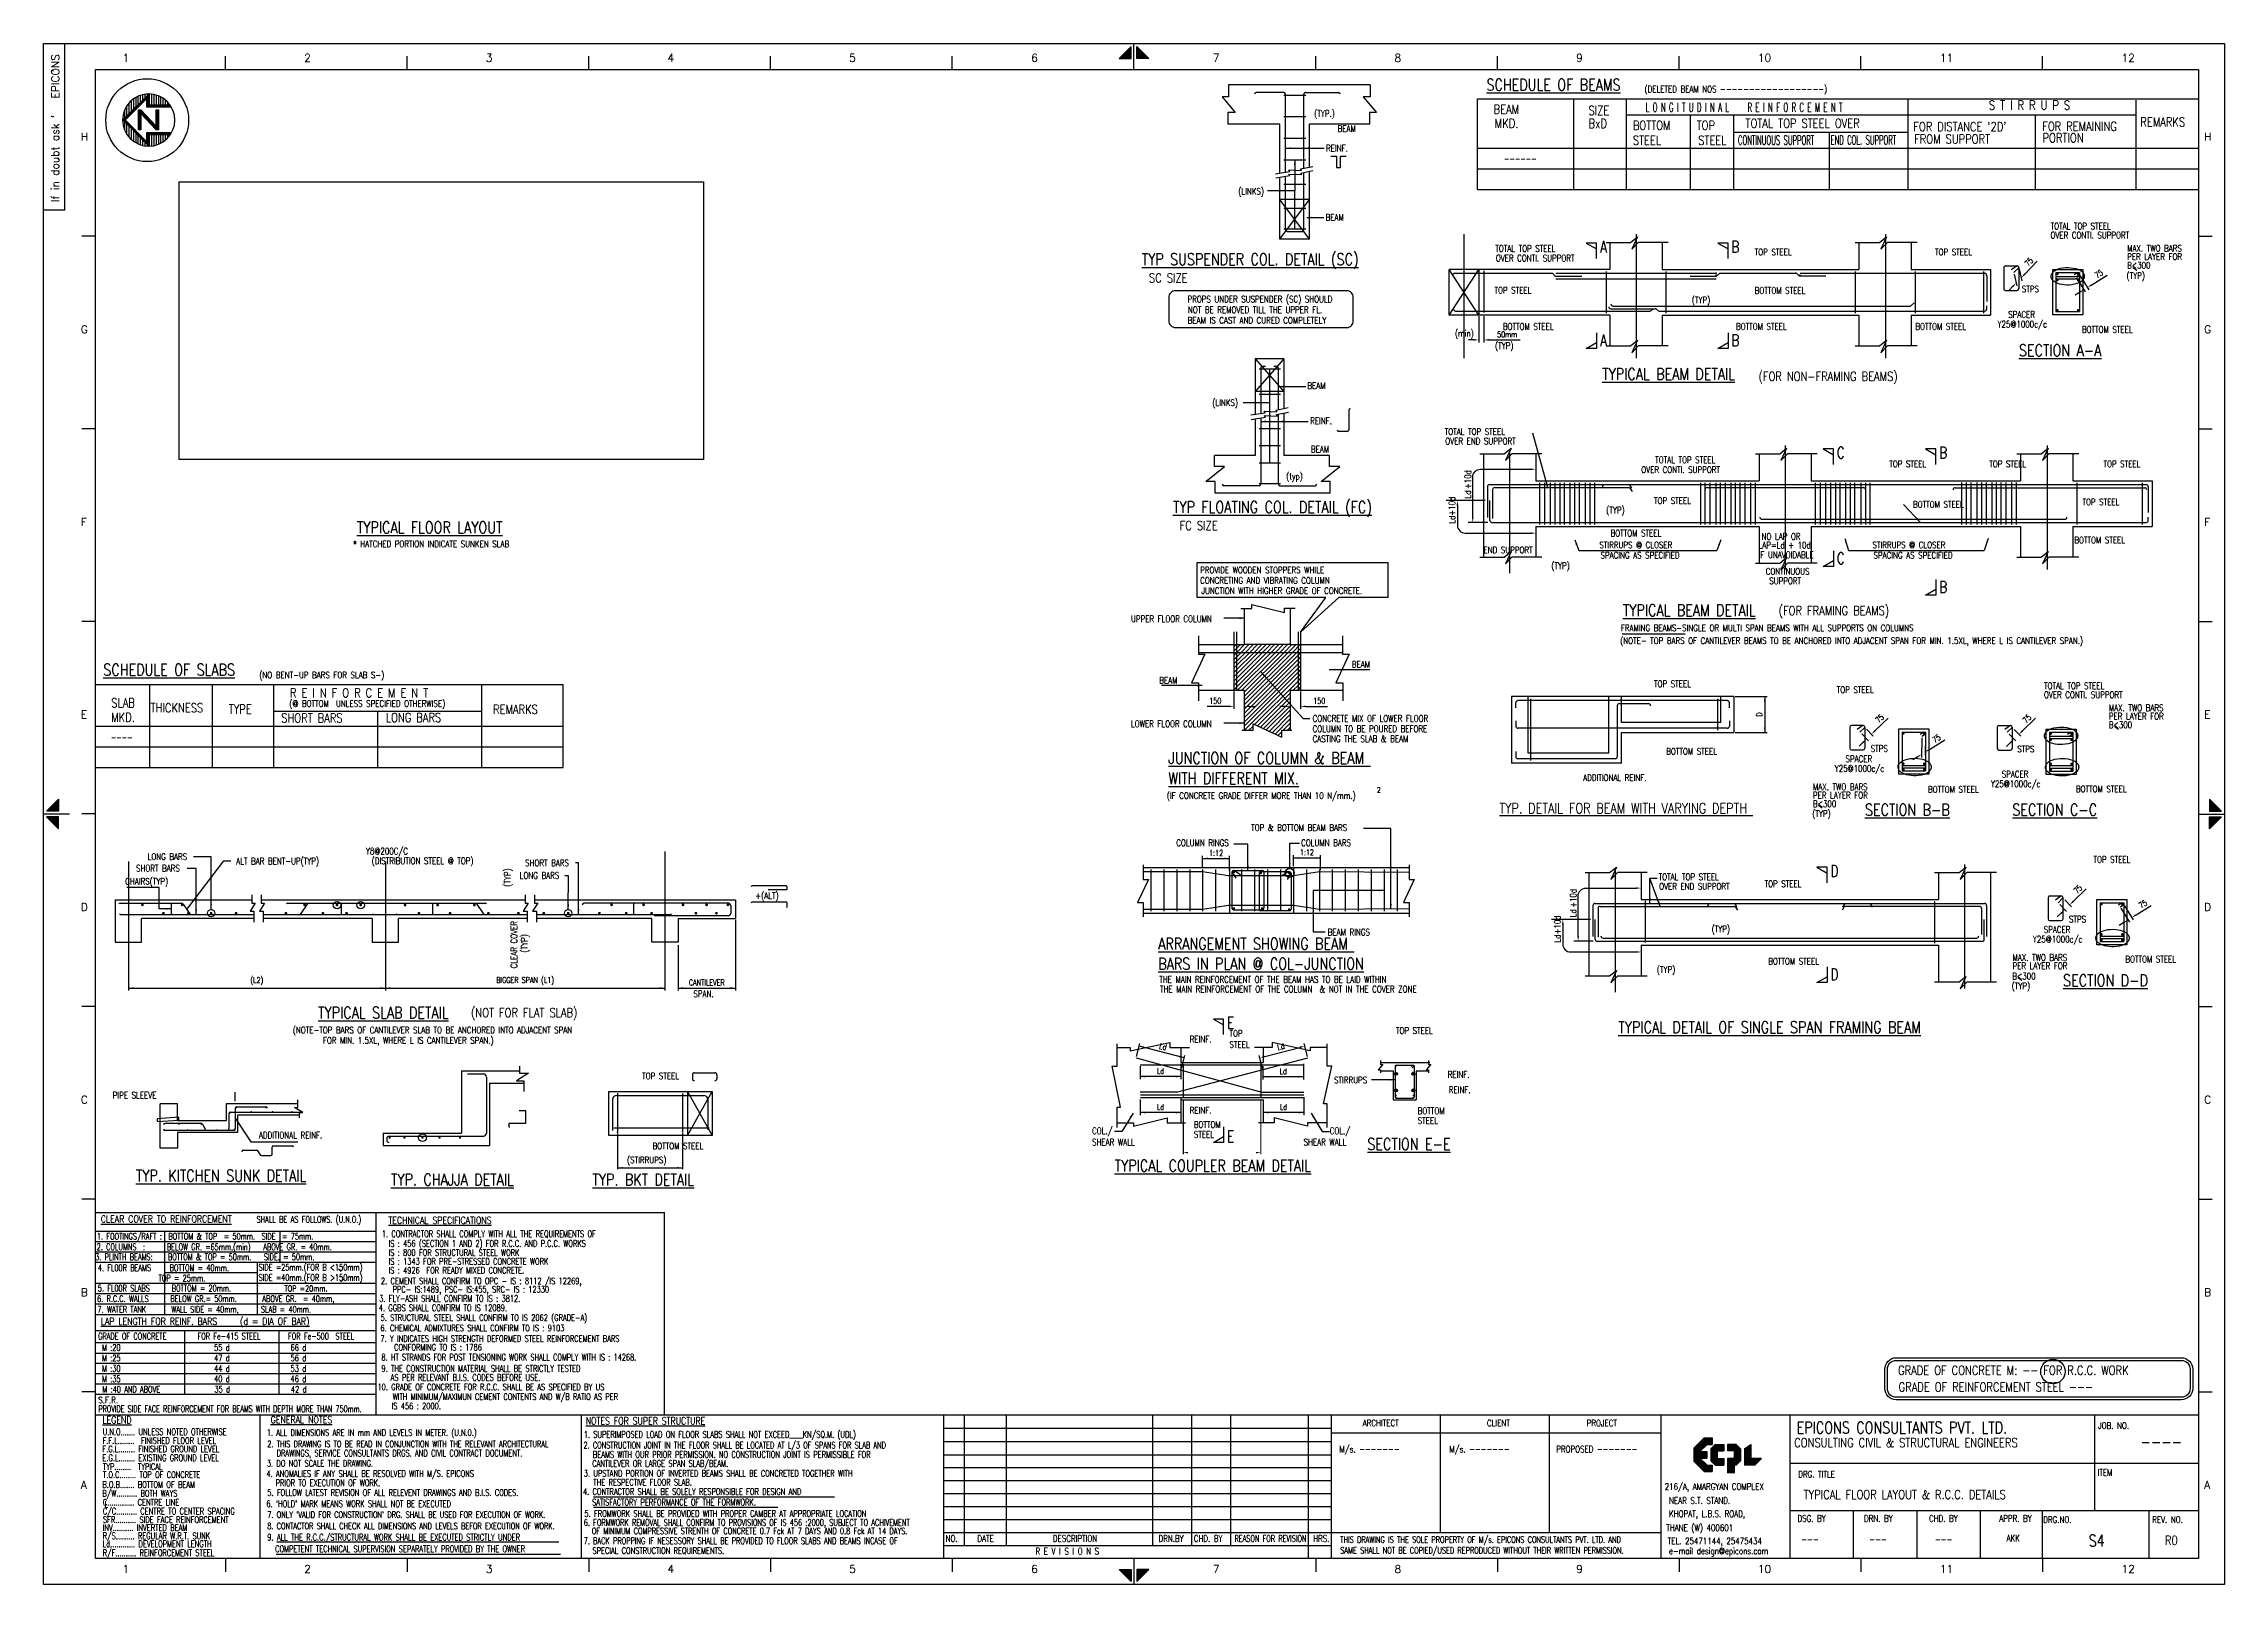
# Model space of a CAD drawing. Extents: x -93349148775 to 1048725102051, y -1180441401940 to 309370.
# Drawn here: x 938 to 1779, y 729 to 1323 of the extents above; entities that cross this region are included whole.
import ezdxf
from ezdxf.enums import TextEntityAlignment as Align
from ezdxf.lldxf.tags import DXFTag

# ---------------------------------------------------------------- set-up
doc = ezdxf.new("R2010")
doc.units = 0
doc.header["$LTSCALE"] = 5
doc.header["$MEASUREMENT"] = 0
for name, color, linetype in [('ASHADE', 7, 'Continuous'), ('BAR', 6, 'Continuous'), ('BEAM1', 10, 'HIDDEN2'), ('BM TXT', 2, 'Continuous'), ('COL.TEXT', 1, 'Continuous'), ('colsize', 201, 'Continuous'), ('DIM', 5, 'Continuous'), ('DIMENSION', 5, 'Continuous'), ('FRAME', 6, 'Continuous'), ('GRID', 8, 'CENTER'), ('HT', 8, 'Continuous'), ('IBM', 4, 'Continuous'), ('LINE WORK', 4, 'Continuous'), ('LOGO', 1, 'Continuous'), ('NORMAL TEXT', 4, 'Continuous'), ('other', 5, 'Continuous'), ('REIN F', 6, 'Continuous'), ('REINF', 6, 'Continuous'), ('SECT-MKD', 1, 'Continuous'), ('SECT-NO', 1, 'Continuous'), ('sheet', 1, 'Continuous'), ('SLAB TXT', 2, 'Continuous'), ('STIRRUPS', 5, 'Continuous'), ('SUB TITLE', 3, 'Continuous'), ('TABLE FRAME', 5, 'Continuous'), ('TEXT', 4, 'Continuous'), ('TITLE', 6, 'Continuous'), ('TOR', 6, 'Continuous')]:
    doc.layers.add(name, color=color, linetype=linetype)
doc.layers.add('DIMENSIONS', color=5, linetype='Continuous', lineweight=13)
doc.styles.add('D', font='romand.shx', dxfattribs={"height": 200})
doc.styles.add('ROMAND', font='romans.shx', dxfattribs={"width": 0.85})
doc.styles.add('ROMANS', font='romans.shx', dxfattribs={"width": 0.8, "height": 2.25})
tags = doc.linetypes.add('CENTER', pattern=[2, 1.25, -0.25, 0.25, -0.25]).pattern_tags.tags
tags[10:11] = [DXFTag(74, 4), DXFTag(75, 0), DXFTag(340, '0'), DXFTag(46, 1.0), DXFTag(50, 0.0), DXFTag(44, 0.0), DXFTag(45, 0.0)]
tags[8:9] = [DXFTag(74, 4), DXFTag(75, 0), DXFTag(340, '0'), DXFTag(46, 1.0), DXFTag(50, 0.0), DXFTag(44, 0.0), DXFTag(45, 0.0)]
tags[6:7] = [DXFTag(74, 4), DXFTag(75, 0), DXFTag(340, '0'), DXFTag(46, 1.0), DXFTag(50, 0.0), DXFTag(44, 0.0), DXFTag(45, 0.0)]
tags[4:5] = [DXFTag(74, 4), DXFTag(75, 0), DXFTag(340, '0'), DXFTag(46, 1.0), DXFTag(50, 0.0), DXFTag(44, 0.0), DXFTag(45, 0.0)]
tags = doc.linetypes.add('HIDDEN', pattern=[0.375, 0.25, -0.125]).pattern_tags.tags
tags[6:7] = [DXFTag(74, 4), DXFTag(75, 0), DXFTag(340, '0'), DXFTag(46, 1.0), DXFTag(50, 0.0), DXFTag(44, 0.0), DXFTag(45, 0.0)]
tags[4:5] = [DXFTag(74, 4), DXFTag(75, 0), DXFTag(340, '0'), DXFTag(46, 1.0), DXFTag(50, 0.0), DXFTag(44, 0.0), DXFTag(45, 0.0)]
tags = doc.linetypes.add('HIDDEN2', pattern=[0.1875, 0.125, -0.0625]).pattern_tags.tags
tags[6:7] = [DXFTag(74, 4), DXFTag(75, 0), DXFTag(340, '0'), DXFTag(46, 1.0), DXFTag(50, 0.0), DXFTag(44, 0.0), DXFTag(45, 0.0)]
tags[4:5] = [DXFTag(74, 4), DXFTag(75, 0), DXFTag(340, '0'), DXFTag(46, 1.0), DXFTag(50, 0.0), DXFTag(44, 0.0), DXFTag(45, 0.0)]
doc.dimstyles.new('T1', dxfattribs={"dimtxt": 2.25, "dimasz": 2, "dimexe": 1, "dimexo": 0.5, "dimgap": 1, "dimtad": 1, "dimdec": 0, "dimzin": 1, "dimdsep": 46, "dimtxsty": 'ROMANS', "dimcen": 0.09, "dimclrd": 5, "dimclre": 5, "dimclrt": 4, "dimadec": 0, "dimazin": 0, "dimtfac": 1, "dimtdec": 0, "dimtofl": 0, "dimtmove": 0, "dimatfit": 3, "dimfxl": 0, "dimtolj": 1, "dimtzin": 1, "dimarcsym": 0})
pattern_1 = [(45, (-0.61234, -0.68378), (-0.176776695, 0.176776695), [])]
pattern_2 = [(45, (489.2545, 650.3322), (-0.8249579, 0.8249579), [])]

msp = doc.modelspace()

# ---------------------------------------------------------------- texts
at = {"layer": 'BM TXT', "style": 'ROMANS', "width": 0.75}
msp.add_text('------', height=2.5, dxfattribs=at).set_placement((1507.1, 1279.01), align=Align.MIDDLE)
at = {"layer": 'FRAME', "style": 'ROMANS'}
for s, p in [("If in doubt ask `      '", (943.56, 1262.22)), ('EPICONS', (943.65, 1302.2))]:
    msp.add_text(s, height=3, rotation=90, dxfattribs=at).set_placement(p)
at = {"layer": 'NORMAL TEXT', "linetype": 'Continuous', "style": 'ROMANS', "width": 0.8}
for s, p in [('TOP', (1394.97, 940.53)), ('TOP STEEL', (1459.12, 941.6)), ('REINF.', (1379.6, 938.3)), ('STEEL', (1394.97, 936.19)), ('REINF.', (1479.11, 924.68)), ('STIRRUPS', (1435.27, 922.53)), ('REINF.', (1479.52, 918.78)), ('REINF.', (1379.6, 910.85)), ('STEEL', (1467.55, 906.87)), ('BOTTOM', (1467.55, 910.67)), ('COL./', (1341.94, 902.98)), ('SHEAR WALL', (1341.94, 898.61)), ('STEEL', (1381.2, 901.56)), ('BOTTOM', (1381.2, 905.36)), ('SHEAR WALL', (1423.51, 898.61)), ('COL./', (1433.59, 902.98))]:
    msp.add_text(s, height=2.5, dxfattribs=at).set_placement(p)
at = {"layer": 'SECT-NO', "style": 'ROMANS', "width": 0.75}
for s, p in [('A', (1537.83, 1242.77)), ('B', (1588.52, 1242.77)), ('A', (1537.83, 1206.73)), ('B', (1588.52, 1206.73)), ('C', (1629.16, 1163.42)), ('B', (1668.67, 1163.42)), ('C', (1629.16, 1122.66)), ('B', (1668.67, 1111.62)), ('D', (1626.73, 1002.16)), ('D', (1626.73, 962.24)), ('E', (1393.98, 943.6)), ('E', (1393.98, 899.85))]:
    msp.add_text(s, height=4.5, dxfattribs=at).set_placement(p)
at = {"layer": 'sheet', "style": 'ROMANS'}
for s, p in [('1', (968.01, 1316.37)), ('2', (1038.09, 1316.37)), ('3', (1108.18, 1316.37)), ('4', (1178.26, 1316.37)), ('5', (1248.34, 1316.37)), ('6', (1318.43, 1316.37)), ('7', (1388.51, 1316.37)), ('8', (1458.59, 1316.37)), ('9', (1528.68, 1316.37)), ('10', (1598.76, 1316.37)), ('11', (1668.84, 1316.37)), ('12', (1738.93, 1316.37)), ('H', (951.92, 1285.97)), ('H', (1770.8, 1285.97)), ('G', (951.92, 1211.72)), ('G', (1770.8, 1211.72)), ('F', (951.92, 1137.47)), ('F', (1770.8, 1137.47)), ('E', (951.92, 1063.22)), ('E', (1770.8, 1063.22)), ('D', (951.92, 988.97)), ('D', (1770.8, 988.97)), ('C', (951.92, 914.72)), ('C', (1770.8, 914.72)), ('B', (951.92, 840.47)), ('B', (1770.8, 840.47)), ('A', (951.92, 766.22)), ('A', (1770.8, 766.22)), ('1', (968.01, 733.78)), ('2', (1038.09, 733.78)), ('3', (1108.18, 733.78)), ('4', (1178.26, 733.78)), ('5', (1248.34, 733.78)), ('6', (1318.43, 733.78)), ('7', (1388.51, 733.78)), ('8', (1458.59, 733.78)), ('9', (1528.68, 733.78)), ('10', (1598.76, 733.78)), ('11', (1668.84, 733.78)), ('12', (1738.93, 733.78))]:
    msp.add_text(s, height=3, dxfattribs=at).set_placement(p)
at = {"layer": 'SLAB TXT', "style": 'ROMANS', "width": 0.75}
msp.add_text('----', height=2.5, dxfattribs=at).set_placement((967.74, 1055.9), align=Align.MIDDLE)
at = {"layer": 'SUB TITLE'}
for s, height, style, width, p in [('BEAM', 3.5, 'ROMANS', 0.8, (1496.81, 1296.31)), ('SIZE', 3.5, 'ROMANS', 0.8, (1533.38, 1295.83)), ('L O N G I T U D I N A L   R E I N F O R C E M E N T', 3.5, 'ROMANS', 0.55, (1555.43, 1297.05)), ('S T I R R U P S', 3.5, 'ROMANS', 0.8, (1687.82, 1297.87)), ('MKD.', 3.5, 'ROMANS', 0.8, (1497.24, 1290.86)), ('BxD', 3.5, 'ROMANS', 0.8, (1533.45, 1290.81)), ('STEEL', 3.5, 'ROMANS', 0.8, (1550.49, 1284.33)), ('BOTTOM', 3.5, 'ROMANS', 0.8, (1550.49, 1290.1)), ('TOP', 3.5, 'ROMANS', 0.8, (1575.12, 1290.1)), ('STEEL', 3.5, 'ROMANS', 0.8, (1575.72, 1284.33)), ('CONTINUOUS SUPPORT', 3.5, 'ROMANS', 0.55, (1591.05, 1284.39)), ('TOTAL TOP STEEL OVER', 3.5, 'ROMANS', 0.8, (1593.94, 1290.89)), ('END COL. SUPPORT', 3.5, 'ROMANS', 0.55, (1626.72, 1284.49)), ("FOR DISTANCE `2D'", 3.5, 'ROMANS', 0.8, (1658.68, 1289.6)), ('FROM SUPPORT', 3.5, 'ROMANS', 0.8, (1658.98, 1284.83)), ('FOR REMAINING ', 3.5, 'ROMANS', 0.8, (1708.38, 1289.73)), ('PORTION', 3.5, 'ROMANS', 0.8, (1708.49, 1285.28)), ('REMARKS', 3.5, 'ROMANS', 0.8, (1746.21, 1291.41)), ('(FOR NON-FRAMING BEAMS)', 3.5, 'ROMANS', 0.8, (1598.98, 1193.31)), ('(FOR FRAMING BEAMS)', 3.5, 'ROMANS', 0.8, (1606.76, 1103.02)), ('SLAB', 3.5, 'ROMANS', 0.8, (963.7, 1067.47)), ('THICKNESS', 3.5, 'ROMANS', 0.8, (978.9, 1065.55)), ('TYPE', 3.5, 'ROMANS', 0.8, (1009.02, 1065.02)), ('R E I N F O R C E M E N T', 3.5, 'ROMANS', 0.8, (1032.64, 1071.3)), ('REMARKS', 3.5, 'ROMANS', 0.8, (1110.95, 1064.94)), ('MKD.', 3.5, 'ROMANS', 0.8, (963.7, 1061.9)), ('SHORT BARS', 3.5, 'ROMANS', 0.8, (1029.28, 1061.61)), ('LONG BARS', 3.5, 'ROMANS', 0.8, (1069.58, 1061.79)), ('(NOT FOR FLAT SLAB)', 3.5, 'ROMANS', 0.8, (1102.45, 948.04)), ('GRADE OF CONCRETE M: -- FOR R.C.C. WORK', 3.5, 'ROMANS', 0.8, (1652.78, 810.14, 1002.91)), ('GRADE OF REINFORCEMENT STEEL ---', 3.5, 'ROMANS', 0.8, (1653, 803.73)), (' CONSULTING CIVIL & STRUCTURAL ENGINEERS', 3.5, 'ROMANS', 0.8, (1610.81, 782.24)), ('TYPICAL FLOOR LAYOUT & R.C.C. DETAILS', 3.5, 'ROMANS', 0.8, (1616.36, 762.23)), ('R E V I S I O N S', 2.5, 'D', 0.8, (1320.14, 740.9)), ('R0', 3.5, 'ROMANS', 0.8, (1755.69, 744.58))]:
    msp.add_text(s, height=height, dxfattribs=dict(at, style=style, width=width)).set_placement(p)
at = {"layer": 'SUB TITLE', "style": 'ROMANS', "width": 0.8}
for s, p in [('SC SIZE ', (1372.31, 1233.02)), ('FC SIZE ', (1384.04, 1137.56))]:
    msp.add_text(s, height=3.5, dxfattribs=at).set_placement(p, align=Align.MIDDLE)
at = {"layer": 'TEXT', "style": 'ROMANS'}
for s, height, width, p in [('(DELETED BEAM NOS ------------------)', 2.5, 0.8, (1554.99, 1304.56)), ('(TYP.)', 2.5, 0.8, (1427.59, 1295.16)), ('BEAM', 2.5, 0.8, (1436.63, 1289.34)), ('REINF.', 2.5, 0.8, (1432.18, 1281.79)), ('(LINKS)', 2.5, 0.8, (1398.35, 1265.15)), ('BEAM', 2.5, 0.8, (1432, 1255.14)), ('TOTAL TOP STEEL ', 2.5, 0.8, (1711.61, 1251.74)), ('TOTAL TOP STEEL ', 2.5, 0.8, (1497.46, 1243.1)), ('OVER CONTI. SUPPORT', 2.5, 0.8, (1711.57, 1248.26)), ('MAX. TWO BARS', 2.5, 0.8, (1741.14, 1243.21)), ('OVER CONTI. SUPPORT', 2.5, 0.8, (1497.64, 1239.4)), ('TOP STEEL', 2.5, 0.8, (1597.5, 1241.75)), ('TOP STEEL', 2.5, 0.8, (1667.03, 1241.75)), ('PER LAYER FOR', 2.5, 0.8, (1741.14, 1239.98)), ('B<300', 2.5, 0.8, (1741.14, 1236.65)), ('TOP STEEL', 2.5, 0.8, (1497.16, 1227.02)), ('BOTTOM STEEL', 2.5, 0.8, (1597.5, 1226.9)), ('STPS', 2.5, 0.8, (1700.51, 1227.49)), ('(TYP)', 2.5, 0.8, (1740.86, 1232.66)), ('(TYP)', 2.5, 0.8, (1573.24, 1223.29)), ('SPACER', 2.5, 0.8, (1695.29, 1217.68)), ('(min)', 2.5, 0.8, (1481.87, 1210.4)), ('BOTTOM STEEL', 2.5, 0.8, (1500.42, 1213.06)), ('BOTTOM STEEL', 2.5, 0.8, (1590.29, 1213.06)), ('BOTTOM STEEL', 2.5, 0.8, (1659.47, 1213.06)), ('Y25@1000c/c', 2.5, 0.8, (1691.13, 1213.95)), ('BOTTOM STEEL', 2.5, 0.8, (1723.7, 1211.9)), ('(TYP)', 2.5, 0.8, (1497.37, 1205.62)), ('(LINKS)', 2.5, 0.8, (1388.3, 1183.67)), ('BEAM', 2.5, 0.8, (1425, 1190.21)), ('REINF.', 2.5, 0.8, (1426.04, 1176.66)), ('TOTAL TOP STEEL ', 2.5, 0.8, (1477.94, 1172.51)), ('OVER END SUPPORT', 2.5, 0.8, (1478.16, 1168.85)), ('BEAM', 2.5, 0.8, (1426.36, 1165.75)), ('TOTAL TOP STEEL ', 2.5, 0.8, (1559.11, 1161.63)), ('TOP STEEL', 2.5, 0.8, (1649.38, 1160.07)), ('TOP STEEL', 2.5, 0.8, (1687.96, 1160.07)), ('TOP STEEL', 2.5, 0.8, (1731.99, 1160.07)), ('(typ)', 2.5, 0.8, (1416.81, 1155.29)), ('OVER CONTI. SUPPORT', 2.5, 0.8, (1553.74, 1157.83)), ('(TYP)', 2.5, 0.8, (1540.23, 1142.26)), ('TOP STEEL', 2.5, 0.8, (1558.68, 1145.88)), ('BOTTOM STEEL', 2.5, 0.8, (1658.55, 1144.47)), ('TOP STEEL', 2.5, 0.8, (1723.9, 1145.41)), ('BOTTOM STEEL', 2.5, 0.8, (1541.94, 1133.4)), ('STIRRUPS @ CLOSER', 2.5, 0.8, (1537.6, 1128.83)), ('SPACING AS SPECIFIED', 2.5, 0.8, (1538.01, 1124.86)), (' LAP=Ld + 10d', 2.5, 0.8, (1597.59, 1128.76)), (' IF UNAVOIDABLE', 2.5, 0.8, (1597.63, 1125.02)), ('NO LAP OR', 2.5, 0.8, (1600.16, 1132.11)), ('STIRRUPS @ CLOSER', 2.5, 0.8, (1642.9, 1128.83)), ('SPACING AS SPECIFIED', 2.5, 0.8, (1643.31, 1124.86)), ('BOTTOM STEEL', 2.5, 0.8, (1720.77, 1130.71)), ('PROVIDE WOODEN STOPPERS WHILE', 2.5, 0.8, (1383.62, 1119.15, 1002.91)), ('(TYP)', 2.5, 0.8, (1519.1, 1120.79)), ('CONTINUOUS  ', 2.5, 0.8, (1601.75, 1118.65)), ('CONCRETING AND VIBRATING COLUMN ', 2.5, 0.8, (1383.62, 1115.16, 1002.91)), ('JUNCTION WITH HIGHER GRADE OF CONCRETE.', 2.5, 0.8, (1384.15, 1111.17, 1002.91)), (' SUPPORT', 2.5, 0.8, (1601.75, 1114.98)), ('UPPER FLOOR COLUMN', 2.5, 0.8, (1356.94, 1100.32, 1002.91)), ('(NOTE- TOP BARS OF CANTILEVER BEAMS TO BE ANCHORED INTO ADJACENT SPAN FOR MIN. 1.5XL, WHERE L IS CANTILEVER SPAN.)', 2.5, 0.8, (1545.59, 1091.91)), (' FRAMING BEAMS-SINGLE OR MULTI SPAN BEAMS WITH ALL SUPPORTS ON COLUMNS ', 2.5, 0.8, (1544.48, 1096.84)), ('BEAM ', 2.5, 0.8, (1442.13, 1082.81, 1002.91)), ('BEAM ', 2.5, 0.8, (1367.87, 1076.62, 1002.91)), ('TOP STEEL', 2.5, 0.8, (1558.68, 1075.31)), ('TOTAL TOP STEEL ', 2.5, 0.8, (1709.07, 1074.53, 1002.91)), ('TOP STEEL', 2.5, 0.8, (1629.1, 1073.01, 1002.91)), ('OVER CONTI. SUPPORT', 2.5, 0.8, (1709.03, 1071.06, 1002.91)), ('MAX. TWO BARS', 2.5, 0.8, (1734.05, 1066.04, 1002.91)), ('LOWER FLOOR COLUMN', 2.5, 0.8, (1356.94, 1059.88, 1002.91)), ('CONCRETE MIX OF LOWER FLOOR ', 2.5, 0.8, (1427.01, 1061.95, 1002.91)), ('COLUMN TO BE POURED BEFORE ', 2.5, 0.8, (1427.01, 1057.96, 1002.91)), ('PER LAYER FOR', 2.5, 0.8, (1734.05, 1062.82, 1002.91)), ('B<300', 2.5, 0.8, (1734.05, 1059.48, 1002.91)), ('CASTING THE SLAB & BEAM', 2.5, 0.8, (1427.01, 1054.1, 1002.91)), ('BOTTOM STEEL', 2.5, 0.8, (1563.4, 1049.25)), ('STPS', 2.5, 0.8, (1642.25, 1050.34, 1002.91)), ('STPS', 2.5, 0.8, (1698.74, 1050.16, 1002.91)), ('Y25@1000c/c', 2.5, 0.8, (1628.34, 1042.62, 1002.91)), ('SPACER', 2.5, 0.8, (1632.5, 1046.36, 1002.91)), ('SPACER', 2.5, 0.8, (1692.75, 1040.48, 1002.91)), ('(IF CONCRETE GRADE DIFFER MORE THAN 10 N/mm.)', 2.5, 0.8, (1370.79, 1032.18, 1002.91)), ('2', 2, 0.8, (1451.76, 1034.62, 1002.91)), ('MAX. TWO BARS', 2.5, 0.8, (1619.95, 1035.57, 1002.91)), ('PER LAYER FOR', 2.5, 0.8, (1619.95, 1032.34, 1002.91)), ('BOTTOM STEEL', 2.5, 0.8, (1664.33, 1034.59, 1002.91)), ('Y25@1000c/c', 2.5, 0.8, (1688.59, 1036.74, 1002.91)), ('BOTTOM STEEL', 2.5, 0.8, (1721.38, 1034.75, 1002.91)), ('(TYP)', 2.5, 0.8, (1619.7, 1025.26, 1002.91)), ('B<300', 2.5, 0.8, (1619.95, 1029.01, 1002.91)), ('TOP & BOTTOM BEAM BARS', 2.5, 0.8, (1403.29, 1019.85)), ('Y8@200C/C', 2.5, 0.8, (1061.94, 1010.79)), ('COLUMN RINGS', 2.5, 0.8, (1374.43, 1014)), ('COLUMN BARS', 2.5, 0.8, (1422.58, 1014)), ('TOP STEEL', 2.5, 0.8, (1728.14, 1007.56)), ('TOTAL TOP STEEL ', 2.5, 0.8, (1560.42, 1000.87)), ('OVER END SUPPORT', 2.5, 0.8, (1560.64, 997.21)), ('TOP STEEL', 2.5, 0.8, (1601.32, 998.19)), ('STPS', 2.5, 0.8, (1718.69, 984.55)), ('BEAM RINGS', 2.5, 0.8, (1432.82, 979.55)), ('(TYP)', 2.5, 0.8, (1580.87, 980.79)), ('Y25@1000c/c', 2.5, 0.8, (1704.77, 976.83)), ('SPACER', 2.5, 0.8, (1708.93, 980.57)), ('(TYP)', 2.5, 0.8, (1559.75, 965.12)), ('BOTTOM STEEL', 2.5, 0.8, (1602.74, 968.33)), ('MAX. TWO BARS', 2.5, 0.8, (1696.91, 969.78)), ('PER LAYER FOR', 2.5, 0.8, (1696.91, 966.56)), ('BOTTOM STEEL', 2.5, 0.8, (1740.45, 969.14)), ('THE MAIN REINFORCEMENT OF THE BEAM HAS TO BE LAID WITHIN ', 2.5, 0.8, (1367.86, 961.32)), ('THE MAIN REINFORCEMENT OF THE COLUMN  & NOT IN THE COVER ZONE', 2.5, 0.8, (1368.13, 957.6)), ('(TYP)', 2.5, 0.8, (1696.59, 958.81)), ('B<300', 2.5, 0.8, (1696.84, 962.57)), ('TOP STEEL', 2.5, 0.8, (1168.46, 924.12, 1002.91)), ('PIPE SLEEVE', 2.5, 0.8, (964.27, 916.7, -1002.91)), ('(STIRRUPS)', 2.5, 0.8, (1162.64, 891.72, 1002.91)), ('BOTTOM STEEL', 2.5, 0.8, (1172.48, 897.11, 1002.91)), (' ARCHITECT', 2.5, 0.8, (1444.94, 790.33)), (' CLIENT', 2.5, 0.8, (1492.84, 790.29)), (' PROJECT', 2.5, 0.8, (1531.34, 790.29)), (' JOB. NO.', 2.5, 0.8, (1728.56, 789.3)), ('M/s. -------', 2.5, 0.8, (1437.31, 780.25)), ('M/s. -------', 2.5, 0.8, (1479.76, 780.25)), ('PROPOSED -------', 2.5, 0.8, (1520.98, 780.25)), (' 216/A, AMARGYAN COMPLEX', 2.5, 0.8, (1561.41, 765.8)), (' DRG. TITLE', 2.5, 0.8, (1612.93, 770.56)), ('ITEM', 2.5, 0.8, (1729.69, 771.21)), ('NEAR S.T. STAND.', 2.5, 0.8, (1564.47, 760.43)), ('KHOPAT, L.B.S. ROAD, ', 2.5, 0.8, (1564.47, 755.32)), (' THANE (W) 400601', 2.5, 0.8, (1562.01, 749.92)), (' DSG. BY', 2.5, 0.8, (1612.61, 753.51)), (' DRN. BY', 2.5, 0.8, (1638.27, 753.51)), (' CHD. BY', 2.5, 0.8, (1663.36, 753.51)), ('APPR. BY', 2.5, 0.8, (1691.79, 753.52)), (' DRG.NO.', 2.5, 0.8, (1707.4, 753.07)), ('  REV. NO.', 2.5, 0.8, (1748.02, 753.07)), ('NO.', 2.5, 0.8, (1285.49, 745.79)), ('DATE', 2.5, 0.8, (1297.71, 745.79)), ('DESCRIPTION', 2.5, 0.8, (1326.84, 745.79)), ('DRN.BY', 2.5, 0.8, (1367.55, 745.79)), ('CHD. BY', 2.5, 0.8, (1381.19, 745.79)), ('REASON FOR REVISION', 2.5, 0.6, (1396.89, 745.79)), ('HRS.', 2.5, 0.8, (1427.2, 745.79)), ('THIS DRAWING IS THE SOLE PROPERTY OF M/s. EPICONS CONSULTANTS PVT. LTD. AND', 2.5, 0.7, (1437.66, 745.35)), ('SAME SHALL NOT BE COPIED/USED REPRODUCED WITHOUT THEIR WRITTEN PERMISSION.', 2.5, 0.7, (1437.66, 741.21)), (' TEL. 25471144, 25475434', 2.5, 0.8, (1562.58, 744.81)), ('e-mail design@epicons.com', 2.5, 0.8, (1564.4, 740.97)), ('---', 2.5, 0.8, (1615.44, 745.45)), ('---', 2.5, 0.8, (1641.73, 745.45)), ('---', 2.5, 0.8, (1666.98, 745.45)), ('AKK', 2.5, 0.8, (1694.63, 745.92))]:
    msp.add_text(s, height=height, dxfattribs=dict(at, width=width)).set_placement(p)
at = {"layer": 'TEXT', "style": 'ROMANS', "width": 0.8}
for s, p in [('PROPS UNDER SUSPENDER (SC) SHOULD', (1406.7, 1224.67)), ('NOT BE REMOVED TILL THE UPPER FL.', (1404.8, 1220.74)), ('BEAM IS CAST AND CURED COMPLETELY', (1405.58, 1216.67)), ('ADDITIONAL REINF.', (1543.55, 1040.34)), ('ALT BAR BENT-UP(TYP)', (1027.86, 1008)), ('(DISTRIBUTION STEEL @ TOP)', (1083.77, 1008.12)), ('+(ALT)', (1216.59, 994.68)), ('ADDITIONAL REINF.', (1032.89, 902.52, -1002.91))]:
    msp.add_text(s, height=2.5, dxfattribs=at).set_placement(p, align=Align.MIDDLE)
for p in [(1488.11, 1151.64), (1481.99, 1141.4), (1528.77, 990.18), (1522.65, 979.93)]:
    msp.add_text('+10d', height=2.5, rotation=90, dxfattribs=at).set_placement(p)
for s, p in [('* HATCHED PORTION INDICATE SUNKEN SLAB', (1057, 1130.48)), ('(NO BENT-UP BARS FOR SLAB S-)', (1020.81, 1079.94)), ('(@ BOTTOM  UNLESS SPECIFIED OTHERWISE)', (1032.35, 1068.92)), ('LONG BARS', (977.73, 1009.9)), ('CHAIRS(TYP)', (969.13, 1000.39)), ('SHORT BARS', (973.28, 1005.45)), ('LONG BARS', (1121.22, 1002.67)), ('SHORT BARS', (1123.32, 1007.49)), (' SPAN. ', (1186.83, 957.03)), ('(NOTE-TOP BARS OF CANTILEVER SLAB TO BE ANCHORED INTO ADJACENT SPAN ', (1033.72, 943.05)), ('FOR MIN. 1.5XL, WHERE L IS CANTILEVER SPAN.)', (1045.34, 939.07))]:
    msp.add_text(s, height=2.5, dxfattribs=at).set_placement(p, align=Align.MIDDLE_LEFT)
msp.add_text('END SUPPORT', height=2.5, dxfattribs=at).set_placement((1502.37, 1128.14), align=Align.MIDDLE_CENTER)
for s, p in [('(TYP)', (1116.64, 1001.82)), ('CLEAR COVER ', (1119.01, 976.63)), ('(TYP)', (1123.17, 976.47))]:
    msp.add_text(s, height=2.5, rotation=90, dxfattribs=at).set_placement(p, align=Align.MIDDLE)
at = {"layer": 'TITLE', "width": 0.8}
for s, height, style, p in [('%%uSCHEDULE OF BEAMS', 4.5, 'ROMANS', (1494.05, 1305.26)), ('%%UTYP SUSPENDER COL. DETAIL (SC)', 4.5, 'ROMANS', (1361.09, 1237.97)), ('%%uSECTION A-A', 4.5, 'ROMANS', (1699.39, 1202.88)), ('%%uTYPICAL BEAM DETAIL', 4.5, 'ROMANS', (1538.66, 1193.74)), ('%%UTYP FLOATING COL. DETAIL (FC)', 4.5, 'ROMANS', (1373.15, 1142.44)), ('%%uTYPICAL FLOOR LAYOUT', 4.5, 'ROMANS', (1058.4, 1134.6)), ('%%uTYPICAL BEAM DETAIL', 4.5, 'ROMANS', (1546.63, 1102.66)), ('%%uSCHEDULE OF SLABS', 4.5, 'ROMANS', (960.65, 1079.71)), ('%%UTYP. DETAIL FOR BEAM WITH VARYING DEPTH ', 3.9916, 'ROMAND', (1499.03, 1026.58)), ('%%uSECTION B-B', 4.5, 'ROMANS', (1640, 1025.73, 1002.91)), ('%%uSECTION C-C', 4.5, 'ROMANS', (1696.85, 1025.75, 1002.91)), ('%%uSECTION D-D', 4.5, 'ROMANS', (1716.43, 959.94)), ('%%uTYPICAL SLAB DETAIL', 4.5, 'ROMANS', (1043.48, 947.52)), ('%%uTYPICAL DETAIL OF SINGLE SPAN FRAMING BEAM', 4.5, 'ROMANS', (1544.9, 941.92)), ('%%uSECTION E-E', 4.5, 'ROMANS', (1448.12, 896.83)), ('%%UTYPICAL COUPLER BEAM DETAIL', 4.5, 'ROMANS', (1350.64, 888.52)), ('%%uTYP. KITCHEN SUNK DETAIL', 4.5, 'ROMANS', (973.18, 884.71, -1002.91)), ('%%UTYP. CHAJJA DETAIL', 4.5, 'ROMANS', (1071.57, 883.18, 1002.91)), ('%%UTYP. BKT DETAIL', 4.5, 'ROMANS', (1149.27, 883.15, 1002.91)), ('EPICONS CONSULTANTS PVT. LTD.', 4.5, 'ROMANS', (1613.66, 787.57)), ('----', 4.5, 'ROMANS', (1746.26, 782.07)), ('S4', 4.5, 'ROMANS', (1726.29, 743.95))]:
    msp.add_text(s, height=height, dxfattribs=dict(at, style=style)).set_placement(p)
at = {"layer": 'TITLE', "linetype": 'Continuous', "style": 'ROMANS', "width": 0.8}
for s, p in [('%%uJUNCTION OF COLUMN & BEAM ', (1371.39, 1045.71, 1002.91)), ('%%uWITH DIFFERENT MIX.', (1371.39, 1037.86, 1002.91)), ('%%uARRANGEMENT SHOWING BEAM ', (1367.46, 974.08)), ('%%uBARS IN PLAN @ COL-JUNCTION', (1367.46, 966.37))]:
    msp.add_text(s, height=4.5, dxfattribs=at).set_placement(p)

# ---------------------------------------------------------------- blocks, each defined once
blk = doc.blocks.new('MID')
at = {"layer": 'sheet', "color": 2}
for p, q in [((0, 0), (10, 0)), ((8.94, 1.07), (4.27, 5.74)), ((4.27, 5.74), (4.27, 1.07)), ((4.27, 1.07), (8.94, 1.07)), ((8.94, -1.07), (4.27, -5.74)), ((4.27, -1.07), (8.94, -1.07)), ((4.27, -5.74), (4.27, -1.07))]:
    blk.add_line(p, q, dxfattribs=at)
for points in [[(4.27, 5.74), (8.94, 1.07), (4.27, 1.07)], [(4.27, -5.74), (8.94, -1.07), (4.27, -1.07)]]:
    blk.add_solid(points, dxfattribs=at)
blk = doc.blocks.new('*X32')
at = {"color": 0}
for p, q in [((97993, 4849), (98484, 5340)), ((97993, 4867), (98466, 5340)), ((97993, 4885), (98448, 5340)), ((97993, 4902), (98431, 5340)), ((97993, 4920), (98413, 5340)), ((97993, 4938), (98395, 5340)), ((97993, 4955), (98378, 5340)), ((97993, 4973), (98360, 5340)), ((97993, 4991), (98342, 5340)), ((97993, 5008), (98325, 5340)), ((97993, 5026), (98307, 5340)), ((97993, 5044), (98289, 5340)), ((97993, 5061), (98272, 5340)), ((97993, 5079), (98254, 5340)), ((97993, 5097), (98236, 5340)), ((97993, 5114), (98219, 5340)), ((97993, 5132), (98201, 5340)), ((97993, 5150), (98183, 5340)), ((97993, 5167), (98166, 5340)), ((97993, 4832), (98243, 5082)), ((97993, 4814), (98243, 5064)), ((97993, 4796), (98243, 5046)), ((98251, 5090), (98493, 5332)), ((98269, 5090), (98493, 5314)), ((98287, 5090), (98493, 5296)), ((98305, 5090), (98493, 5279)), ((98322, 5090), (98493, 5261)), ((98340, 5090), (98493, 5243)), ((98358, 5090), (98493, 5225)), ((98375, 5090), (98493, 5208)), ((98393, 5090), (98493, 5190)), ((98411, 5090), (98493, 5172)), ((98428, 5090), (98493, 5155)), ((98446, 5090), (98493, 5137)), ((98464, 5090), (98493, 5119)), ((98481, 5090), (98493, 5102)), ((98643, 5093), (98890, 5340)), ((98643, 5110), (98873, 5340)), ((98643, 5128), (98855, 5340)), ((98643, 5146), (98837, 5340)), ((98643, 5163), (98820, 5340)), ((98643, 5181), (98802, 5340)), ((98643, 5199), (98784, 5340)), ((98643, 5216), (98767, 5340)), ((98643, 5234), (98749, 5340)), ((98643, 5252), (98731, 5340)), ((98643, 5269), (98714, 5340)), ((98643, 5287), (98696, 5340)), ((98643, 5305), (98678, 5340)), ((98643, 5322), (98661, 5340)), ((98658, 5090), (98908, 5340)), ((98676, 5090), (98926, 5340)), ((98693, 5090), (98943, 5340)), ((98711, 5090), (98961, 5340)), ((98729, 5090), (98976, 5337)), ((98746, 5090), (98984, 5328)), ((98764, 5090), (98993, 5319)), ((98782, 5090), (99002, 5310)), ((98799, 5090), (99011, 5302)), ((98817, 5090), (99020, 5293)), ((98835, 5090), (99029, 5284)), ((98853, 5090), (99037, 5275)), ((98870, 5090), (99046, 5266)), ((98888, 5090), (99055, 5257)), ((98893, 5077), (99064, 5249)), ((98893, 5060), (99073, 5240)), ((98893, 5042), (99082, 5231)), ((98893, 5024), (99090, 5222)), ((98893, 5007), (99099, 5213)), ((98893, 4989), (99108, 5204)), ((98893, 4971), (99117, 5196)), ((98893, 4954), (99126, 5187)), ((98893, 4936), (99135, 5178)), ((98893, 4918), (99143, 5168)), ((98893, 4901), (99143, 5151)), ((98893, 4883), (99143, 5133)), ((98893, 4865), (99143, 5115)), ((98893, 4848), (99143, 5098)), ((98893, 4830), (99143, 5080)), ((98893, 4812), (99143, 5062)), ((98893, 4795), (99143, 5045)), ((99293, 5089), (99543, 5339)), ((99293, 5071), (99543, 5321)), ((99293, 5106), (99492, 5306)), ((99293, 5053), (99543, 5303)), ((99293, 5036), (99543, 5286)), ((99293, 5124), (99437, 5268)), ((99293, 5018), (99543, 5268)), ((99293, 5000), (99543, 5250)), ((99293, 4982), (99543, 5232)), ((99293, 5142), (99381, 5230)), ((99293, 4965), (99543, 5215)), ((99293, 4947), (99543, 5197)), ((99293, 5159), (99326, 5192)), ((99293, 4929), (99543, 5179)), ((99293, 4912), (99543, 5162)), ((99293, 4894), (99543, 5144)), ((99293, 4876), (99543, 5126)), ((99293, 4859), (99543, 5109)), ((99293, 4841), (99543, 5091)), ((99293, 4823), (99543, 5073)), ((99293, 4806), (99543, 5056)), ((97993, 4779), (98243, 5029)), ((97993, 4761), (98243, 5011)), ((97993, 4743), (98243, 4993)), ((97993, 4725), (98243, 4975)), ((97994, 4709), (98243, 4958)), ((98003, 4700), (98243, 4940)), ((98012, 4692), (98243, 4922)), ((98021, 4683), (98243, 4905)), ((98030, 4674), (98243, 4887)), ((98038, 4665), (98243, 4869)), ((98047, 4656), (98243, 4852)), ((98056, 4647), (98243, 4834)), ((98065, 4639), (98243, 4816)), ((98074, 4630), (98243, 4799)), ((98083, 4621), (98252, 4790)), ((98092, 4612), (98270, 4790)), ((98100, 4603), (98287, 4790)), ((98109, 4594), (98305, 4790)), ((98118, 4585), (98323, 4790)), ((98127, 4577), (98340, 4790)), ((98136, 4568), (98358, 4790)), ((98145, 4559), (98376, 4790)), ((98153, 4550), (98393, 4790)), ((98162, 4541), (98411, 4790)), ((98179, 4540), (98429, 4790)), ((98196, 4540), (98446, 4790)), ((98214, 4540), (98464, 4790)), ((98232, 4540), (98482, 4790)), ((98249, 4540), (98493, 4784)), ((98267, 4540), (98493, 4766)), ((98285, 4540), (98493, 4748)), ((98303, 4540), (98493, 4730)), ((98320, 4540), (98493, 4713)), ((98338, 4540), (98493, 4695)), ((98356, 4540), (98493, 4677)), ((98373, 4540), (98493, 4660)), ((98391, 4540), (98493, 4642)), ((98409, 4540), (98493, 4624)), ((98426, 4540), (98493, 4607)), ((98444, 4540), (98493, 4589)), ((98462, 4540), (98493, 4571)), ((98479, 4540), (98493, 4554)), ((98643, 4527), (99143, 5027)), ((98643, 4509), (99143, 5009)), ((98643, 4492), (99143, 4992)), ((98643, 4474), (99143, 4974)), ((98643, 4456), (99143, 4956)), ((98643, 4439), (99143, 4939)), ((98643, 4421), (99143, 4921)), ((98643, 4403), (99143, 4903)), ((98643, 4386), (99143, 4886)), ((98643, 4368), (99143, 4868)), ((98643, 4350), (99143, 4850)), ((98643, 4332), (99143, 4832)), ((98643, 4315), (99143, 4815)), ((98643, 4297), (99143, 4797)), ((98643, 4545), (98888, 4790)), ((98643, 4562), (98871, 4790)), ((98643, 4580), (98853, 4790)), ((98643, 4598), (98835, 4790)), ((98643, 4615), (98818, 4790)), ((98643, 4633), (98800, 4790)), ((98643, 4651), (98782, 4790)), ((98643, 4668), (98765, 4790)), ((98643, 4686), (98747, 4790)), ((98643, 4704), (98729, 4790)), ((98643, 4721), (98712, 4790)), ((98643, 4739), (98694, 4790)), ((98643, 4757), (98676, 4790)), ((98643, 4774), (98659, 4790)), ((98643, 4279), (98893, 4529)), ((98643, 4262), (98893, 4512)), ((98643, 4244), (98893, 4494)), ((98657, 4240), (98893, 4476)), ((98674, 4240), (98893, 4459)), ((98692, 4240), (98893, 4441)), ((98710, 4240), (98893, 4423)), ((98727, 4240), (98893, 4406)), ((98745, 4240), (98893, 4388)), ((98763, 4240), (98893, 4370)), ((98780, 4240), (98893, 4353)), ((98798, 4240), (98893, 4335)), ((98816, 4240), (98893, 4317)), ((98833, 4240), (98893, 4300)), ((98851, 4240), (98893, 4282)), ((98869, 4240), (98893, 4264)), ((98886, 4240), (98893, 4247)), ((98904, 4540), (99143, 4779)), ((98921, 4540), (99143, 4762)), ((98939, 4540), (99143, 4744)), ((98957, 4540), (99143, 4726)), ((99292, 4540), (99542, 4790)), ((99293, 4788), (99543, 5038)), ((99293, 4770), (99543, 5020)), ((99293, 4753), (99543, 5003)), ((99293, 4735), (99543, 4985)), ((99293, 4717), (99543, 4967)), ((99293, 4700), (99543, 4950)), ((99293, 4682), (99543, 4932)), ((99293, 4664), (99543, 4914)), ((99293, 4647), (99543, 4897)), ((99293, 4629), (99543, 4879)), ((99293, 4611), (99543, 4861)), ((99293, 4594), (99543, 4844)), ((99293, 4576), (99543, 4826)), ((99293, 4558), (99543, 4808)), ((99310, 4540), (99560, 4790)), ((99328, 4540), (99578, 4790)), ((99345, 4540), (99595, 4790)), ((99363, 4540), (99613, 4790)), ((99381, 4540), (99631, 4790)), ((99399, 4540), (99649, 4790)), ((99416, 4540), (99666, 4790)), ((99434, 4540), (99684, 4790)), ((99452, 4540), (99702, 4790)), ((99469, 4540), (99719, 4790)), ((99487, 4540), (99737, 4790)), ((99505, 4540), (99755, 4790)), ((99522, 4540), (99772, 4790)), ((99540, 4540), (99790, 4790)), ((99558, 4540), (99808, 4790)), ((99575, 4540), (99825, 4790)), ((99593, 4540), (99843, 4790)), ((99611, 4540), (99861, 4790)), ((99628, 4540), (99878, 4790)), ((99646, 4540), (99896, 4790)), ((99664, 4540), (99914, 4790)), ((99681, 4540), (99931, 4790))]:
    blk.add_line(p, q, dxfattribs=at)
blk = doc.blocks.new('*X31')
at = {"color": 0}
for p, q in [((97343, 4906), (98027, 5590)), ((97343, 4924), (98009, 5590)), ((97343, 4942), (97991, 5590)), ((97343, 4959), (97974, 5590)), ((97343, 4977), (97956, 5590)), ((97343, 4995), (97938, 5590)), ((97343, 5012), (97921, 5590)), ((97343, 5030), (97903, 5590)), ((97343, 5048), (97885, 5590)), ((97343, 5065), (97868, 5590)), ((97343, 5083), (97850, 5590)), ((97343, 5101), (97832, 5590)), ((97343, 5118), (97815, 5590)), ((97343, 5136), (97797, 5590)), ((97343, 5154), (97779, 5590)), ((97343, 5171), (97762, 5590)), ((97343, 5189), (97744, 5590)), ((97343, 4889), (98043, 5589)), ((97343, 4871), (98043, 5571)), ((97343, 4853), (98043, 5553)), ((97343, 4694), (97714, 5065)), ((97343, 4712), (97696, 5065)), ((97343, 4730), (97678, 5065)), ((97343, 4747), (97661, 5065)), ((97343, 4765), (97643, 5065)), ((97343, 4783), (97625, 5065)), ((97343, 4800), (97608, 5065)), ((97343, 4818), (97590, 5065)), ((97343, 4836), (97572, 5065)), ((97350, 4683), (97732, 5065)), ((97359, 4674), (97749, 5065)), ((97367, 4666), (97767, 5065)), ((97376, 4657), (97785, 5065)), ((97385, 4648), (97802, 5065)), ((97394, 4639), (97820, 5065)), ((97588, 4815), (97838, 5065)), ((97605, 4815), (97843, 5053)), ((97847, 5340), (98043, 5536)), ((97865, 5340), (98043, 5518)), ((97883, 5340), (98043, 5500)), ((97900, 5340), (98043, 5483)), ((97918, 5340), (98043, 5465)), ((97936, 5340), (98043, 5447)), ((97953, 5340), (98043, 5430)), ((97971, 5340), (98043, 5412)), ((97989, 5340), (98043, 5394)), ((98007, 5340), (98043, 5377)), ((98024, 5340), (98043, 5359)), ((98042, 5340), (98043, 5341)), ((97403, 4630), (97579, 4807)), ((97412, 4621), (97588, 4798)), ((97420, 4613), (97597, 4789)), ((97429, 4604), (97606, 4781)), ((97438, 4595), (97615, 4772)), ((97447, 4586), (97624, 4763)), ((97456, 4577), (97633, 4754)), ((97465, 4568), (97641, 4745)), ((97473, 4560), (97650, 4736)), ((97482, 4551), (97659, 4728)), ((97491, 4542), (97668, 4719)), ((97500, 4533), (97677, 4710)), ((97509, 4524), (97686, 4701)), ((97518, 4515), (97694, 4692)), ((97526, 4507), (97703, 4683)), ((97535, 4498), (97712, 4674)), ((97544, 4489), (97721, 4666)), ((97553, 4480), (97730, 4657)), ((97562, 4471), (97739, 4648)), ((97571, 4462), (97747, 4639)), ((97579, 4454), (97756, 4630)), ((97588, 4445), (97765, 4621)), ((97597, 4436), (97774, 4613)), ((97606, 4427), (97783, 4604)), ((97615, 4418), (97792, 4595)), ((97623, 4815), (97843, 5035)), ((97624, 4409), (97800, 4586)), ((97633, 4400), (97809, 4577)), ((97641, 4815), (97843, 5017)), ((97641, 4392), (97818, 4568)), ((97650, 4383), (97827, 4560)), ((97658, 4815), (97843, 5000)), ((97659, 4374), (97836, 4551)), ((97668, 4365), (97845, 4542)), ((97676, 4815), (97843, 4982)), ((97677, 4356), (97861, 4540)), ((97686, 4347), (97878, 4540)), ((97694, 4815), (97843, 4964)), ((97694, 4339), (97896, 4540)), ((97703, 4330), (97914, 4540)), ((97711, 4815), (97843, 4947)), ((97712, 4321), (97931, 4540)), ((97721, 4312), (97949, 4540)), ((97729, 4815), (97843, 4929)), ((97730, 4303), (97967, 4540)), ((97739, 4294), (97984, 4540)), ((97747, 4815), (97843, 4911)), ((97752, 4290), (98002, 4540)), ((97764, 4815), (97843, 4894)), ((97770, 4290), (98020, 4540)), ((97782, 4815), (97843, 4876)), ((97787, 4290), (98037, 4540)), ((97800, 4815), (97843, 4858)), ((97805, 4290), (98043, 4528)), ((97817, 4815), (97843, 4841)), ((97823, 4290), (98043, 4510)), ((97835, 4815), (97843, 4823)), ((97840, 4290), (98043, 4493)), ((97858, 4290), (98043, 4475)), ((97876, 4290), (98043, 4457)), ((97893, 4290), (98043, 4440)), ((97911, 4290), (98043, 4422)), ((97929, 4290), (98043, 4404)), ((97946, 4290), (98043, 4387)), ((97964, 4290), (98043, 4369)), ((97982, 4290), (98043, 4351)), ((97999, 4290), (98043, 4334)), ((98017, 4290), (98043, 4316)), ((98035, 4290), (98043, 4298))]:
    blk.add_line(p, q, dxfattribs=at)
blk = doc.blocks.new('LOGO')
at = {"layer": 'LOGO'}
for p, q in [((636.44, 52.47), (640.44, 56.47)), ((636.44, 52.47), (636.44, 47.47)), ((638.73, 51.22), (641.48, 53.97)), ((638.73, 51.22), (641.44, 51.22)), ((640.44, 56.47), (643.44, 56.47)), ((641.44, 51.22), (641.44, 48.72)), ((641.48, 53.97), (643.44, 53.97)), ((642.94, 52.26), (644.65, 53.97)), ((642.94, 52.26), (642.94, 47.67)), ((643.44, 56.47), (643.44, 53.97)), ((644.65, 53.97), (647.94, 53.97)), ((645.44, 51.47), (645.44, 48.47)), ((645.44, 51.47), (647.94, 51.47)), ((647.94, 53.97), (647.94, 51.47)), ((652.74, 53.97), (649.44, 53.97)), ((649.44, 53.97), (649.44, 51.47)), ((651.94, 51.47), (649.44, 51.47)), ((651.94, 51.47), (651.94, 48.47)), ((654.44, 52.26), (652.74, 53.97)), ((654.44, 52.26), (654.44, 47.67)), ((655.94, 52.26), (658.44, 53.97)), ((655.94, 52.26), (655.94, 45.97)), ((658.44, 53.97), (658.44, 48.47)), ((636.44, 47.47), (640.44, 43.47)), ((638.73, 48.72), (641.48, 45.97)), ((638.73, 48.72), (641.44, 48.72)), ((640.44, 43.47), (643.44, 43.47)), ((641.48, 45.97), (643.44, 45.97)), ((642.94, 47.67), (644.65, 45.97)), ((643.44, 45.97), (643.44, 43.47)), ((644.65, 45.97), (647.94, 45.97)), ((645.44, 48.47), (647.94, 48.47)), ((647.94, 48.47), (647.94, 45.97)), ((649.44, 48.47), (649.44, 42.97)), ((651.94, 48.47), (649.44, 48.47)), ((651.94, 42.97), (649.44, 42.97)), ((652.74, 45.97), (651.94, 45.97)), ((651.94, 45.97), (651.94, 42.97)), ((654.44, 47.67), (652.74, 45.97)), ((659.94, 45.97), (655.94, 45.97)), ((662.44, 48.47), (658.44, 48.47)), ((662.44, 48.47), (659.94, 45.97))]:
    blk.add_line(p, q, dxfattribs=at)
at = {"layer": 'LOGO', "color": 2, "xscale": 0.010009765625, "yscale": 0.010009765625, "zscale": 0.01}
for name, p in [('*X31', (-337.94, 0.52)), ('*X32', (-337.95, 0.52))]:
    blk.add_blockref(name, p, dxfattribs=at)
blk = doc.blocks.new('*D460')
at = {"layer": 'DEFPOINTS', "color": 5, "linetype": 'ByBlock'}
for p in [(1069.43, 962.58), (1177.22, 964.54)]:
    blk.add_point(p, dxfattribs=at)
at = {"layer": 'DIM', "color": 5, "linetype": 'ByBlock', "lineweight": -2}
for p, q in [((1069.43, 962.08), (1069.43, 958.26)), ((1069.43, 959.26), (1177.22, 959.26)), ((1177.22, 964.04), (1177.22, 958.26))]:
    blk.add_line(p, q, dxfattribs=at)
at = {"layer": 'DIM', "color": 5, "linetype": 'ByBlock'}
for points in [[(1069.43, 959.26), (1071.43, 958.93), (1071.43, 959.59)], [(1177.22, 959.26), (1175.22, 958.93), (1175.22, 959.59)]]:
    blk.add_solid(points, dxfattribs=at)
at = {"layer": 'DIM', "color": 4, "linetype": 'ByBlock', "insert": (1123.33, 961.97), "char_height": 2.25, "attachment_point": 5, "style": 'ROMANS'}
blk.add_mtext('BIGGER SPAN (L1)', dxfattribs=at)
blk = doc.blocks.new('*D467')
at = {"layer": 'DEFPOINTS', "color": 5, "linetype": 'ByBlock'}
for p in [(1204.47, 986.09), (1182.28, 976.25)]:
    blk.add_point(p, dxfattribs=at)
at = {"layer": 'DIM', "color": 5, "linetype": 'ByBlock', "lineweight": -2}
for p, q in [((1204.47, 985.59), (1204.47, 958.26)), ((1182.28, 975.75), (1182.28, 958.26)), ((1182.28, 959.26), (1204.47, 959.26))]:
    blk.add_line(p, q, dxfattribs=at)
at = {"layer": 'DIM', "color": 5, "linetype": 'ByBlock'}
for points in [[(1182.28, 959.26), (1184.28, 958.93), (1184.28, 959.59)], [(1204.47, 959.26), (1202.47, 958.93), (1202.47, 959.59)]]:
    blk.add_solid(points, dxfattribs=at)
at = {"layer": 'DIM', "color": 4, "linetype": 'ByBlock', "insert": (1193.37, 961.39), "char_height": 2.25, "attachment_point": 5, "style": 'ROMANS'}
blk.add_mtext('CANTILEVER', dxfattribs=at)
blk = doc.blocks.new('*D378')
at = {"layer": 'DEFPOINTS', "color": 5, "linetype": 'ByBlock'}
for p in [(1638.4, 1057.57, 1002.91), (1640.29, 1059.4, 1002.91)]:
    blk.add_point(p, dxfattribs=at)
at = {"layer": 'DIM', "color": 5, "linetype": 'ByBlock', "lineweight": -2}
for p, q in [((1643.95, 1058.5, 1002.91), (1648.92, 1063.31, 1002.91)), ((1639.19, 1053.89, 1002.91), (1637.75, 1052.5, 1002.91)), ((1638.75, 1057.21, 1002.91), (1641.32, 1054.56, 1002.91)), ((1640.64, 1059.04, 1002.91), (1643.21, 1056.39, 1002.91))]:
    blk.add_line(p, q, dxfattribs=at)
at = {"layer": 'DIM', "color": 5, "linetype": 'ByBlock'}
for points in [[(1640.62, 1055.28, 1002.91), (1639.42, 1053.65, 1002.91), (1638.96, 1054.13, 1002.91)], [(1642.51, 1057.11, 1002.91), (1644.18, 1058.26, 1002.91), (1643.72, 1058.74, 1002.91)]]:
    blk.add_solid(points, dxfattribs=at)
at = {"layer": 'DIM', "color": 4, "linetype": 'ByBlock', "insert": (1645.67, 1063.13, 1002.91), "char_height": 2.25, "attachment_point": 5, "rotation": 44.0995, "style": 'ROMANS'}
blk.add_mtext('75', dxfattribs=at)
blk = doc.blocks.new('*D371')
at = {"layer": 'DEFPOINTS', "color": 5, "linetype": 'ByBlock'}
for p in [(1491.09, 1218.72), (1493.04, 1218.72)]:
    blk.add_point(p, dxfattribs=at)
at = {"layer": 'DIM', "color": 5, "linetype": 'ByBlock', "lineweight": -2}
for p, q in [((1491.09, 1218.22), (1491.09, 1208.13)), ((1493.04, 1218.22), (1493.04, 1208.13)), ((1489.09, 1209.13), (1487.09, 1209.13)), ((1495.04, 1209.13), (1507.01, 1209.13))]:
    blk.add_line(p, q, dxfattribs=at)
at = {"layer": 'DIM', "color": 5, "linetype": 'ByBlock'}
for points in [[(1491.09, 1209.13), (1489.09, 1208.79), (1489.09, 1209.46)], [(1493.04, 1209.13), (1495.04, 1208.79), (1495.04, 1209.46)]]:
    blk.add_solid(points, dxfattribs=at)
at = {"layer": 'DIM', "color": 4, "linetype": 'ByBlock', "insert": (1502.03, 1211.25), "char_height": 2.25, "attachment_point": 5, "style": 'ROMANS'}
blk.add_mtext('50mm', dxfattribs=at)
blk = doc.blocks.new('AW')
at = {"layer": 'DIM'}
blk.add_line((38.51, 370.04), (30.95, 370.04), dxfattribs=at)
blk.add_lwpolyline([(32.66, 372.04), (32.66, 387.53, -0.414214), (35.66, 390.53), (54.96, 390.53)], format="xyb", dxfattribs=at)
for points in [[(54.96, 390.86), (56.96, 390.53), (54.96, 390.2)], [(32.99, 372.04), (32.66, 370.04), (32.33, 372.04)]]:
    blk.add_solid(points, dxfattribs=at)
at = {"layer": 'TEXT', "style": 'ROMANS', "width": 0.9}
blk.add_text('Ld', height=2.267, rotation=90, dxfattribs=at).set_placement((30.78, 380.81), align=Align.MIDDLE)
blk = doc.blocks.new('AR')
at = {"layer": 'DIM'}
blk.add_line((37.44, 378.47), (22.43, 378.47), dxfattribs=at)
blk.add_lwpolyline([(26.75, 376.47), (26.75, 368.92, 0.414214), (29.75, 365.92), (54.96, 365.92)], format="xyb", dxfattribs=at)
for points in [[(26.42, 376.47), (26.75, 378.47), (27.09, 376.47)], [(54.96, 366.25), (56.96, 365.92), (54.96, 365.58)]]:
    blk.add_solid(points, dxfattribs=at)
at = {"layer": 'TEXT', "style": 'ROMANS', "width": 0.9}
blk.add_text('Ld', height=2.267, rotation=90, dxfattribs=at).set_placement((24.74, 371.09), align=Align.MIDDLE)
blk = doc.blocks.new('*D379')
at = {"layer": 'DEFPOINTS', "color": 5, "linetype": 'ByBlock'}
for p in [(1695.26, 1057.51, 1002.91), (1697.14, 1059.34, 1002.91)]:
    blk.add_point(p, dxfattribs=at)
at = {"layer": 'DIM', "color": 5, "linetype": 'ByBlock', "lineweight": -2}
for p, q in [((1700.8, 1058.45, 1002.91), (1705.77, 1063.26, 1002.91)), ((1696.04, 1053.83, 1002.91), (1694.6, 1052.44, 1002.91)), ((1695.6, 1057.16, 1002.91), (1698.17, 1054.51, 1002.91)), ((1697.49, 1058.99, 1002.91), (1700.06, 1056.34, 1002.91))]:
    blk.add_line(p, q, dxfattribs=at)
at = {"layer": 'DIM', "color": 5, "linetype": 'ByBlock'}
for points in [[(1697.47, 1055.22, 1002.91), (1696.27, 1053.59, 1002.91), (1695.81, 1054.07, 1002.91)], [(1699.36, 1057.05, 1002.91), (1701.03, 1058.21, 1002.91), (1700.57, 1058.68, 1002.91)]]:
    blk.add_solid(points, dxfattribs=at)
at = {"layer": 'DIM', "color": 4, "linetype": 'ByBlock', "insert": (1702.52, 1063.07, 1002.91), "char_height": 2.25, "attachment_point": 5, "rotation": 44.0995, "style": 'ROMANS'}
blk.add_mtext('75', dxfattribs=at)
blk = doc.blocks.new('*D472')
at = {"layer": 'DEFPOINTS', "color": 5, "linetype": 'ByBlock'}
for p in [(970.31, 962.58), (1069.43, 962.58)]:
    blk.add_point(p, dxfattribs=at)
at = {"layer": 'DIM', "color": 5, "linetype": 'ByBlock', "lineweight": -2}
for p, q in [((970.31, 962.08), (970.31, 958.26)), ((970.31, 959.26), (1069.43, 959.26)), ((1069.43, 962.08), (1069.43, 958.26))]:
    blk.add_line(p, q, dxfattribs=at)
at = {"layer": 'DIM', "color": 5, "linetype": 'ByBlock'}
for points in [[(970.31, 959.26), (972.31, 958.93), (972.31, 959.59)], [(1069.43, 959.26), (1067.43, 958.93), (1067.43, 959.59)]]:
    blk.add_solid(points, dxfattribs=at)
at = {"layer": 'DIM', "color": 4, "linetype": 'ByBlock', "insert": (1019.87, 961.97), "char_height": 2.25, "attachment_point": 5, "style": 'ROMANS'}
blk.add_mtext('(L2)', dxfattribs=at)
blk = doc.blocks.new('*D372')
at = {"layer": 'DEFPOINTS', "color": 5, "linetype": 'ByBlock'}
for p in [(1699.34, 1237.02), (1697.44, 1235.08)]:
    blk.add_point(p, dxfattribs=at)
at = {"layer": 'DIM', "color": 5, "linetype": 'ByBlock', "lineweight": -2}
for p, q in [((1699.47, 1236.44), (1700.53, 1231.9)), ((1701.65, 1234.5), (1706.48, 1239.45)), ((1696.97, 1229.68), (1695.57, 1228.25)), ((1697.58, 1234.5), (1698.63, 1229.96))]:
    blk.add_line(p, q, dxfattribs=at)
at = {"layer": 'DIM', "color": 5, "linetype": 'ByBlock'}
for points in [[(1698.36, 1231.12), (1697.21, 1229.45), (1696.73, 1229.92)], [(1700.26, 1233.06), (1701.89, 1234.26), (1701.41, 1234.73)]]:
    blk.add_solid(points, dxfattribs=at)
at = {"layer": 'DIM', "color": 4, "linetype": 'ByBlock', "insert": (1703.24, 1239.17), "char_height": 2.25, "attachment_point": 5, "rotation": 45.75898, "style": 'ROMANS'}
blk.add_mtext('75', dxfattribs=at)
blk = doc.blocks.new('*D373')
at = {"layer": 'DEFPOINTS', "color": 5, "linetype": 'ByBlock'}
for p in [(1721.35, 1233.42), (1722.73, 1234.28)]:
    blk.add_point(p, dxfattribs=at)
at = {"layer": 'DIM', "color": 5, "linetype": 'ByBlock', "lineweight": -2}
for p, q in [((1721.62, 1233), (1724.96, 1227.63)), ((1722.99, 1233.86), (1726.34, 1228.49)), ((1727.51, 1230.39), (1733.38, 1234.05)), ((1722.74, 1227.42), (1721.04, 1226.37))]:
    blk.add_line(p, q, dxfattribs=at)
at = {"layer": 'DIM', "color": 5, "linetype": 'ByBlock'}
for points in [[(1724.43, 1228.48), (1722.91, 1227.14), (1722.56, 1227.71)], [(1725.81, 1229.34), (1727.68, 1230.11), (1727.33, 1230.68)]]:
    blk.add_solid(points, dxfattribs=at)
at = {"layer": 'DIM', "color": 4, "linetype": 'ByBlock', "insert": (1730.17, 1234.55), "char_height": 2.25, "attachment_point": 5, "rotation": 31.92049, "style": 'ROMANS'}
blk.add_mtext('75', dxfattribs=at)
blk = doc.blocks.new('*D380')
at = {"layer": 'DEFPOINTS', "color": 5, "linetype": 'ByBlock'}
for p in [(1661.97, 1056.27, 1002.91), (1663.34, 1057.13, 1002.91)]:
    blk.add_point(p, dxfattribs=at)
at = {"layer": 'DIM', "color": 5, "linetype": 'ByBlock', "lineweight": -2}
for p, q in [((1661.96, 1055.68, 1002.91), (1661.86, 1048.17, 1002.91)), ((1663.33, 1056.54, 1002.91), (1663.23, 1049.02, 1002.91)), ((1664.94, 1051.27, 1002.91), (1670.81, 1054.93, 1002.91)), ((1660.17, 1048.3, 1002.91), (1658.48, 1047.24, 1002.91))]:
    blk.add_line(p, q, dxfattribs=at)
at = {"layer": 'DIM', "color": 5, "linetype": 'ByBlock'}
for points in [[(1663.25, 1050.21, 1002.91), (1665.12, 1050.99, 1002.91), (1664.77, 1051.55, 1002.91)], [(1661.87, 1049.35, 1002.91), (1660.35, 1048.01, 1002.91), (1660, 1048.58, 1002.91)]]:
    blk.add_solid(points, dxfattribs=at)
at = {"layer": 'DIM', "color": 4, "linetype": 'ByBlock', "insert": (1667.6, 1055.43, 1002.91), "char_height": 2.25, "attachment_point": 5, "rotation": 31.92049, "style": 'ROMANS'}
blk.add_mtext('75', dxfattribs=at)
blk = doc.blocks.new('N11')
at = {"layer": 'SUB TITLE', "style": 'ROMANS', "width": 0.8}
blk.add_text('%%uLEGEND', height=2.75, dxfattribs=at).set_placement((959.24, 791.17))
at = {"layer": 'TEXT', "style": 'ROMANS'}
for s, width, p in [('F.G.L........ FINISHED GROUND LEVEL', 0.75, (959.25, 780.09)), ('F.F.L........  FINISHED FLOOR LEVEL', 0.75, (959.27, 783.31)), ('U.N.O....... UNLESS NOTED OTHERWISE', 0.75, (959.32, 786.72)), ('TYP........  TYPICAL', 0.75, (959.46, 773.28)), ('E.G.L........ EXISTING GROUND LEVEL', 0.75, (959.25, 776.67)), ('T.O.C........ TOP OF CONCRETE', 0.75, (959.46, 770.16)), ('B.O.B....... BOTTOM OF BEAM', 0.75, (959.23, 766.35)), ('B/W.......... BOTH WAYS', 0.75, (959.23, 762.97)), ('C............. CENTRE LINE', 0.75, (959.41, 759.52)), ('C/C.......... CENTRE TO CENTER SPACING', 0.75, (959.41, 756.08)), ('L', 0.7, (960.07, 758.75)), ('INV.......... INVERTED BEAM', 0.75, (959.33, 749.77)), ('R/S......... REGULAR W.R.T. SUNK', 0.75, (959.33, 746.61)), ('SFR.......... SIDE FACE REINFORCEMENT', 0.75, (959.46, 752.83)), ('R/F.......... REINFORCEMENT STEEL', 0.75, (959.32, 740.05)), ('Ld............ DEVELOPMENT LENGTH', 0.75, (959.33, 743.5))]:
    blk.add_text(s, height=2.5, dxfattribs=dict(at, width=width)).set_placement(p)
blk = doc.blocks.new('N12')
at = {"layer": 'TABLE FRAME'}
for p, q in [((1026.29, 740.74, 1002.91), (1135.87, 740.74, 1002.91)), ((1026.49, 745.55, 1002.91), (1135.24, 745.55, 1002.91))]:
    blk.add_line(p, q, dxfattribs=at)
at = {"layer": 'SUB TITLE', "style": 'ROMANS', "width": 0.8}
blk.add_text('%%uGENERAL NOTES', height=2.75, dxfattribs=at).set_placement((1024.12, 791.27, 1002.91))
at = {"layer": 'TEXT', "style": 'ROMANS'}
for s, width, p in [('2. THIS DRAWING IS TO BE READ IN CONJUNCTION WITH THE RELEVANT ARCHITECTURAL ', 0.7, (1022.83, 782.02, 1002.91)), ('1. ALL DIMENSIONS ARE IN mm AND LEVELS IN METER. (U.N.0.)', 0.75, (1022.61, 786.38, 1002.91)), ('3. DO NOT SCALE THE DRAWING. ', 0.75, (1022.65, 774.53, 1002.91)), (' DRAWINGS, SERVICE CONSULTANTS DRGS. AND CIVIL CONTRACT DOCUMENT.', 0.75, (1025.16, 778.49, 1002.91)), ('4. ANOMALIES IF ANY SHALL BE RESOLVED WITH M/S. EPICONS', 0.75, (1022.49, 770.59, 1002.91)), ('5. FOLLOW LATEST REVISION OF ALL RELEVENT DRAWINGS AND B.I.S. CODES.', 0.75, (1022.81, 763.27, 1002.91)), (' PRIOR TO EXECUTION OF WORK.', 0.75, (1024.75, 767.01, 1002.91)), ("6. `HOLD' MARK MEANS WORK SHALL NOT BE EXECUTED", 0.75, (1022.48, 758.96, 1002.91)), ("7. ONLY `VALID FOR CONSTRUCTION' DRG. SHALL BE USED FOR EXECUTION OF WORK.", 0.7, (1022.81, 754.76, 1002.91)), ('8. CONTACTOR SHALL CHECK ALL DIMENSIONS AND LEVELS BEFOR EXECUTION OF WORK.', 0.7, (1022.81, 750.38, 1002.91)), ('9. ALL THE R.C.C./STRUCTURAL WORK SHALL BE EXECUTED STRICTLY UNDER ', 0.75, (1022.81, 746.07, 1002.91)), ('COMPETENT TECHNICAL SUPERVISION SEPARATELY PROVIDED BY THE OWNER', 0.75, (1025.85, 741.57, 1002.91))]:
    blk.add_text(s, height=2.5, dxfattribs=dict(at, width=width)).set_placement(p)
blk = doc.blocks.new('N13')
at = {"layer": 'COL.TEXT'}
blk.add_line((1065.81, 833.1), (957.75, 833.1), dxfattribs=at)
at = {"layer": 'TABLE FRAME', "linetype": 'Continuous'}
for p, q in [((1065.81, 865.19), (957.75, 865.19)), ((1065.81, 861.19), (957.75, 861.19)), ((984.39, 833.19), (984.39, 865.19)), ((1028.86, 853.19), (1028.86, 865.26)), ((1065.81, 857.19), (957.75, 857.19)), ((1065.81, 853.19), (957.75, 853.19)), ((1020.11, 833.1), (1020.11, 853.19)), ((1065.81, 845.19), (957.75, 845.19)), ((1065.81, 841.19), (957.75, 841.19)), ((1020.11, 849.19), (984.39, 849.19)), ((1065.81, 837.19), (957.75, 837.19)), ((1065.81, 826.92), (957.75, 826.92)), ((992.1, 802.35), (992.1, 826.91)), ((1028.43, 802.35), (1028.43, 826.92)), ((1065.81, 822.31), (957.75, 822.31)), ((1065.81, 818.17), (957.75, 818.17)), ((1065.81, 814.26), (957.75, 814.26)), ((1065.81, 810.29), (957.75, 810.29)), ((1065.81, 806.32), (957.75, 806.32)), ((1065.81, 802.35), (957.75, 802.35))]:
    blk.add_line(p, q, dxfattribs=at)
at = {"layer": 'TEXT'}
for p, q in [((1051.34, 850.76), (1052.41, 849.82)), ((1052.16, 845.86), (1053.28, 846.78))]:
    blk.add_line(p, q, dxfattribs=at)
at = {"layer": 'SUB TITLE', "style": 'ROMANS', "width": 0.8}
for s, height, p in [('%%uCLEAR COVER TO REINFORCEMENT', 2.75, (959.7, 868.6)), ('%%uLAP LENGTH FOR REINF. BARS   (d = DIA OF BAR)', 2.75, (959.67, 829.17)), ('S.F.R.', 2.5, (958.73, 798.94))]:
    blk.add_text(s, height=height, dxfattribs=at).set_placement(p)
at = {"layer": 'TEXT', "style": 'ROMANS'}
for s, height, width, p in [('SHALL BE AS FOLLOWS. (U.N.O.)', 2.5, 0.7, (1019.74, 868.59)), ('   2. COLUMNS  :      BELOW GR. =65mm.(min)   ABOVE GR. = 40mm.', 2.5, 0.7, (954.18, 857.99)), ('   1. FOOTINGS/RAFT :  BOTTOM & TOP  = 50mm.  SIDE  = 75mm.', 2.5, 0.7, (954.29, 862.07)), ('    3. PLINTH BEAMS:    BOTTOM & TOP = 50mm.   SIDE. = 50mm. ', 2.5, 0.7, (952.3, 854.13)), ('4. FL00R BEAMS     BOTTOM = 40mm. ', 2.5, 0.7, (958.51, 849.93)), (' SIDE =25mm.(FOR B <150mm)', 2.5, 0.7, (1019.28, 850.14)), ('5. FL00R SLABS      BOTTOM = 20mm. ', 2.5, 0.7, (958.51, 842.06)), ('                  TOP = 25mm. ', 2.5, 0.7, (958.51, 845.96)), (' SIDE =40mm.(FOR B >150mm)', 2.5, 0.7, (1019.28, 846.18)), ('TOP =20mm.', 2.25, 0.7, (1030.5, 842.07)), ('6. R.C.C. WALLS      BELOW GR.= 50mm.       ABOVE GR.  = 40mm, ', 2.5, 0.7, (958.26, 838.02)), ('7. WATER TANK       WALL SIDE = 40mm,      SLAB = 40mm.', 2.5, 0.7, (958.41, 833.9)), ('   GRADE OF CONCRETE  ', 2.5, 0.7, (954.72, 823.56)), (' FOR Fe-415 STEEL', 2.5, 0.7, (995.72, 823.56)), (' FOR Fe-500  STEEL', 2.5, 0.7, (1030.63, 823.56)), ('M :20 ', 2.5, 0.7, (960.17, 819.17)), ('M :25', 2.5, 0.7, (960.17, 815.14)), ('55 d', 2.5, 0.75, (1003.38, 819.17)), ('47 d', 2.5, 0.75, (1003.38, 815.14)), ('56 d', 2.5, 0.75, (1032.86, 815.14)), ('66 d', 2.5, 0.75, (1032.86, 819.17)), ('M :30', 2.5, 0.7, (960.17, 811.11)), ('M :35', 2.5, 0.7, (960.17, 807.12)), ('44 d', 2.5, 0.75, (1003.38, 811.11)), ('40 d', 2.5, 0.75, (1003.38, 807.12)), ('53 d', 2.5, 0.75, (1032.86, 811.11)), ('46 d', 2.5, 0.75, (1032.86, 807.12)), ('M :40 AND ABOVE', 2.5, 0.7, (960.31, 803.08)), ('35 d', 2.5, 0.75, (1003.51, 803.08)), ('42 d', 2.5, 0.75, (1032.99, 803.08)), ('PROVIDE SIDE FACE REINFORCEMENT FOR BEAMS WITH DEPTH MORE THAN 750mm.', 2.5, 0.65, (958.76, 795.55))]:
    blk.add_text(s, height=height, dxfattribs=dict(at, width=width)).set_placement(p)
blk = doc.blocks.new('N17')
at = {"layer": 'TABLE FRAME'}
for p, q in [((1149.73, 763.15), (1242.63, 763.15)), ((1149.73, 759.11), (1220.8, 759.11))]:
    blk.add_line(p, q, dxfattribs=at)
at = {"layer": 'SUB TITLE', "style": 'ROMANS', "width": 0.8}
blk.add_text('%%uNOTES FOR SUPER STRUCTURE', height=2.75, dxfattribs=at).set_placement((1146.68, 791.02))
at = {"layer": 'TEXT', "style": 'ROMANS'}
for s, width, p in [('2. CONSTRUCTION JOINT IN THE FLOOR SHALL BE LOCATED AT L/3 OF SPANS FOR SLAB AND ', 0.7, (1145.79, 781.78)), ('1. SUPERIMPOSED LOAD ON FLOOR SLABS SHALL NOT EXCEED____KN/SQ.M. (UDL)  ', 0.75, (1145.91, 785.91)), ('CANTILEVER OR LARGE SPAN SLAB/BEAM. ', 0.75, (1149.17, 774.71)), ('BEAMS WITH OUR PRIOR PERMISSION. NO CONSTRUCTION JOINT IS PERMISSIBLE FOR   ', 0.75, (1149.42, 778.15)), ('4. CONTRACTOR SHALL BE SOLELY RESPONSIBLE FOR DESIGN AND ', 0.75, (1145.62, 763.87)), ('3. UPSTAND PORTION OF INVERTED BEAMS SHALL BE CONCRETED TOGETHER WITH  ', 0.75, (1145.91, 770.89)), ('THE RESPECTIVE FLOOR SLAB.', 0.75, (1149.61, 767.47)), ('5. FROMWORK SHALL BE PROVIDED WITH PROPER CAMBER AT APPROPRIATE LOCATION', 0.75, (1146.18, 755.39)), ('SATISFACTORY PERFORMANCE OF THE FORMWORK.', 0.75, (1149.15, 759.78)), ('6. FORMWORK REMOVAL SHALL CONFIRM TO PROVISIONS OF IS 456 :2000, SUBJECT TO ACHIVEMENT ', 0.7, (1145.91, 751.94)), (' OF MINIMUM COMPRESSIVE STRENTH OF CONCRETE 0.7 Fck AT 7 DAYS AND 0.8 Fck AT 14 DAYS.', 0.7, (1147.77, 748.69)), ('7. BACK PROPPING IF NESESSORY SHALL BE PROVIDED TO FLOOR SLABS AND BEAMS INCASE OF  ', 0.7, (1145.91, 744.9)), ('SPECIAL CONSTRUCTION REQUIREMENTS.', 0.75, (1149.29, 741.11))]:
    blk.add_text(s, height=2.5, dxfattribs=dict(at, width=width)).set_placement(p)
blk = doc.blocks.new('N15X')
at = {"layer": 'SUB TITLE', "style": 'ROMANS', "width": 0.8}
blk.add_text('%%uTECHNICAL SPECIFICATIONS', height=2.75, dxfattribs=at).set_placement((4.38, 74.08))
at = {"layer": 'TEXT', "style": 'ROMANS'}
for s, width, p in [('1. CONTRACTOR SHALL COMPLY WITH ALL THE REQUIREMENTS OF ', 0.75, (1.85, 68.97)), ('  IS : 456 (SECTION 1 AND 2) FOR R.C.C. AND P.C.C. WORKS ', 0.75, (1.85, 65.26)), ('  IS : 800 FOR STRUCTURAL STEEL WORK', 0.75, (1.85, 61.75)), ('  IS : 1343 FOR PRE-STRESSED CONCRETE WORK', 0.75, (1.85, 58.35)), ('2. CEMENT SHALL CONFIRM TO OPC - IS : 8112 /IS 12269,', 0.75, (1.49, 50.81)), ('  IS : 4926  FOR READY MIXED CONCRETE.', 0.75, (1.85, 54.91)), (' 4. GGBS SHALL CONFIRM TO IS 12089.', 0.75, (-0.62, 40.45)), (' 3. FLY-ASH SHALL CONFIRM TO IS : 3812.', 0.75, (-0.45, 44.06)), ('PPC- IS:1489, PSC- IS:455, SRC- IS : 12330', 0.75, (6.01, 47.57)), ('6. CHEMICAL ADMIXTURES SHALL CONFIRM TO IS : 9103', 0.75, (1.29, 32.66)), ('5. STRUCTURAL STEEL SHALL CONFIRM TO IS 2062 (GRADE-A)', 0.75, (1.38, 36.66)), ('7. Y INDICATES HIGH STRENGTH DEFORMED STEEL REINFORCEMENT BARS', 0.75, (1.3, 28.59)), ('CONFORMING TO IS : 1786 ', 0.75, (6.58, 25.25)), ('8. HT STRANDS FOR POST TENSIONING WORK SHALL COMPLY WITH IS : 14268.', 0.7, (1.7, 21.41)), ('9. THE CONSTRUCTION MATERIAL SHALL BE STRICTLY TESTED', 0.75, (1.7, 17.08)), ('10. GRADE OF CONCRETE FOR R.C.C. SHALL BE AS SPECIFIED BY US ', 0.75, (0.15, 9.94)), (' AS PER RELEVANT B.I.S. CODES BEFORE USE.', 0.75, (3.96, 13.61)), ('WITH MINIMUM/MAXIMUN CEMENT CONTENTS AND W/B RATIO AS PER   ', 0.75, (6.07, 6.19)), ('  IS 456 : 2000.', 0.75, (3.06, 2.6))]:
    blk.add_text(s, height=2.5, dxfattribs=dict(at, width=width)).set_placement(p)
blk = doc.blocks.new('*D488')
at = {"layer": 'DEFPOINTS', "color": 5, "linetype": 'ByBlock'}
for p in [(1396.66, 1074.05, 1002.91), (1400.66, 1074.05, 1002.91)]:
    blk.add_point(p, dxfattribs=at)
at = {"layer": 'sheet', "color": 5, "linetype": 'ByBlock', "lineweight": -2}
for p, q in [((1396.66, 1073.55, 1002.91), (1396.66, 1066.85, 1002.91)), ((1400.66, 1073.55, 1002.91), (1400.66, 1066.85, 1002.91)), ((1394.66, 1067.85, 1002.91), (1386.3, 1067.85, 1002.91)), ((1402.66, 1067.85, 1002.91), (1404.66, 1067.85, 1002.91))]:
    blk.add_line(p, q, dxfattribs=at)
at = {"layer": 'sheet', "color": 5, "linetype": 'ByBlock'}
for points in [[(1396.66, 1067.85, 1002.91), (1394.66, 1068.18, 1002.91), (1394.66, 1067.52, 1002.91)], [(1400.66, 1067.85, 1002.91), (1402.66, 1068.18, 1002.91), (1402.66, 1067.52, 1002.91)]]:
    blk.add_solid(points, dxfattribs=at)
at = {"layer": 'sheet', "color": 4, "linetype": 'ByBlock', "insert": (1389.48, 1069.97, 1002.91), "char_height": 2.25, "attachment_point": 5, "style": 'ROMANS'}
blk.add_mtext('150', dxfattribs=at)
blk = doc.blocks.new('*D489')
at = {"layer": 'DEFPOINTS', "color": 5, "linetype": 'ByBlock'}
for p in [(1418.38, 1074.05, 1002.91), (1422.38, 1074.05, 1002.91)]:
    blk.add_point(p, dxfattribs=at)
at = {"layer": 'sheet', "color": 5, "linetype": 'ByBlock', "lineweight": -2}
for p, q in [((1418.38, 1073.55, 1002.91), (1418.38, 1066.85, 1002.91)), ((1422.38, 1073.55, 1002.91), (1422.38, 1066.85, 1002.91)), ((1416.38, 1067.85, 1002.91), (1414.38, 1067.85, 1002.91)), ((1424.38, 1067.85, 1002.91), (1432.74, 1067.85, 1002.91))]:
    blk.add_line(p, q, dxfattribs=at)
at = {"layer": 'sheet', "color": 5, "linetype": 'ByBlock'}
for points in [[(1418.38, 1067.85, 1002.91), (1416.38, 1067.52, 1002.91), (1416.38, 1068.18, 1002.91)], [(1422.38, 1067.85, 1002.91), (1424.38, 1067.52, 1002.91), (1424.38, 1068.18, 1002.91)]]:
    blk.add_solid(points, dxfattribs=at)
at = {"layer": 'sheet', "color": 4, "linetype": 'ByBlock', "insert": (1429.56, 1069.97, 1002.91), "char_height": 2.25, "attachment_point": 5, "style": 'ROMANS'}
blk.add_mtext('150', dxfattribs=at)
blk = doc.blocks.new('*D506')
at = {"layer": 'DEFPOINTS', "color": 5, "linetype": 'ByBlock'}
for p in [(1360.47, 929.59), (1376.19, 930.51)]:
    blk.add_point(p, dxfattribs=at)
at = {"layer": 'IBM', "color": 5, "linetype": 'ByBlock', "lineweight": -2}
for p, q in [((1360.47, 929.09), (1360.47, 924.13)), ((1376.19, 925.13), (1360.47, 925.13)), ((1376.19, 930.01), (1376.19, 924.13))]:
    blk.add_line(p, q, dxfattribs=at)
at = {"layer": 'IBM', "color": 5, "linetype": 'ByBlock'}
for points in [[(1360.47, 925.13), (1362.47, 925.47), (1362.47, 924.8)], [(1376.19, 925.13), (1374.19, 925.47), (1374.19, 924.8)]]:
    blk.add_solid(points, dxfattribs=at)
at = {"layer": 'IBM', "color": 4, "linetype": 'ByBlock', "insert": (1368.33, 927.26), "char_height": 2.25, "attachment_point": 5, "style": 'ROMANS'}
blk.add_mtext('Ld', dxfattribs=at)
blk = doc.blocks.new('*D502')
at = {"layer": 'DEFPOINTS', "color": 5, "linetype": 'ByBlock'}
for p in [(1716.73, 993.61), (1714.84, 991.78)]:
    blk.add_point(p, dxfattribs=at)
at = {"layer": 'DIM', "color": 5, "linetype": 'ByBlock', "lineweight": -2}
for p, q in [((1717.07, 993.25), (1719.64, 990.6)), ((1720.38, 992.71), (1725.35, 997.52)), ((1715.62, 988.1), (1714.19, 986.71)), ((1715.19, 991.42), (1717.75, 988.77))]:
    blk.add_line(p, q, dxfattribs=at)
at = {"layer": 'DIM', "color": 5, "linetype": 'ByBlock'}
for points in [[(1718.95, 991.32), (1720.61, 992.47), (1720.15, 992.95)], [(1717.06, 989.49), (1715.85, 987.86), (1715.39, 988.34)]]:
    blk.add_solid(points, dxfattribs=at)
at = {"layer": 'DIM', "color": 4, "linetype": 'ByBlock', "insert": (1722.11, 997.34), "char_height": 2.25, "attachment_point": 5, "rotation": 44.0995, "style": 'ROMANS'}
blk.add_mtext('75', dxfattribs=at)
blk = doc.blocks.new('*D504')
at = {"layer": 'DEFPOINTS', "color": 5, "linetype": 'ByBlock'}
for p in [(1738.4, 990.48), (1739.78, 991.34)]:
    blk.add_point(p, dxfattribs=at)
at = {"layer": 'sheet', "color": 5, "linetype": 'ByBlock', "lineweight": -2}
for p, q in [((1739.78, 984.49), (1738.08, 983.43)), ((1738.66, 990.06), (1742.01, 984.7)), ((1740.04, 990.92), (1743.38, 985.55)), ((1744.55, 987.46), (1750.42, 991.12))]:
    blk.add_line(p, q, dxfattribs=at)
at = {"layer": 'sheet', "color": 5, "linetype": 'ByBlock'}
for points in [[(1741.48, 985.55), (1739.96, 984.21), (1739.6, 984.77)], [(1742.85, 986.4), (1744.73, 987.18), (1744.37, 987.74)]]:
    blk.add_solid(points, dxfattribs=at)
at = {"layer": 'sheet', "color": 4, "linetype": 'ByBlock', "insert": (1747.21, 991.62), "char_height": 2.25, "attachment_point": 5, "rotation": 31.92049, "style": 'ROMANS'}
blk.add_mtext('75', dxfattribs=at)
blk = doc.blocks.new('*D490')
at = {"layer": 'DEFPOINTS', "color": 5, "linetype": 'ByBlock'}
for p in [(1384.6, 1005.49), (1394.98, 1003.96)]:
    blk.add_point(p, dxfattribs=at)
at = {"layer": 'sheet', "color": 5, "linetype": 'ByBlock', "lineweight": -2}
for p, q in [((1384.6, 1005.99), (1384.6, 1010.23)), ((1384.6, 1009.23), (1394.98, 1009.23)), ((1394.98, 1004.46), (1394.98, 1010.23))]:
    blk.add_line(p, q, dxfattribs=at)
at = {"layer": 'sheet', "color": 5, "linetype": 'ByBlock'}
for points in [[(1384.6, 1009.23), (1386.6, 1008.89), (1386.6, 1009.56)], [(1394.98, 1009.23), (1392.98, 1008.89), (1392.98, 1009.56)]]:
    blk.add_solid(points, dxfattribs=at)
at = {"layer": 'sheet', "color": 4, "linetype": 'ByBlock', "insert": (1389.79, 1011.35), "char_height": 2.25, "attachment_point": 5, "style": 'ROMANS'}
blk.add_mtext('1:12', dxfattribs=at)
blk = doc.blocks.new('*D491')
at = {"layer": 'DEFPOINTS', "color": 5, "linetype": 'ByBlock'}
for p in [(1419.62, 1005.68), (1430, 1004.15)]:
    blk.add_point(p, dxfattribs=at)
at = {"layer": 'sheet', "color": 5, "linetype": 'ByBlock', "lineweight": -2}
for p, q in [((1419.62, 1006.18), (1419.62, 1010.42)), ((1419.62, 1009.42), (1430, 1009.42)), ((1430, 1004.65), (1430, 1010.42))]:
    blk.add_line(p, q, dxfattribs=at)
at = {"layer": 'sheet', "color": 5, "linetype": 'ByBlock'}
for points in [[(1419.62, 1009.42), (1421.62, 1009.09), (1421.62, 1009.75)], [(1430, 1009.42), (1428, 1009.09), (1428, 1009.75)]]:
    blk.add_solid(points, dxfattribs=at)
at = {"layer": 'sheet', "color": 4, "linetype": 'ByBlock', "insert": (1424.81, 1011.55), "char_height": 2.25, "attachment_point": 5, "style": 'ROMANS'}
blk.add_mtext('1:12', dxfattribs=at)
blk = doc.blocks.new('*D509')
at = {"layer": 'DEFPOINTS', "color": 5, "linetype": 'ByBlock'}
for p in [(1407.8, 929.59), (1423.51, 930.51)]:
    blk.add_point(p, dxfattribs=at)
at = {"layer": 'IBM', "color": 5, "linetype": 'ByBlock', "lineweight": -2}
for p, q in [((1407.8, 929.09), (1407.8, 924.05)), ((1423.51, 930.01), (1423.51, 924.05)), ((1423.51, 925.05), (1407.8, 925.05))]:
    blk.add_line(p, q, dxfattribs=at)
at = {"layer": 'IBM', "color": 5, "linetype": 'ByBlock'}
for points in [[(1407.8, 925.05), (1409.8, 925.38), (1409.8, 924.72)], [(1423.51, 925.05), (1421.51, 925.38), (1421.51, 924.72)]]:
    blk.add_solid(points, dxfattribs=at)
at = {"layer": 'IBM', "color": 4, "linetype": 'ByBlock', "insert": (1415.66, 927.17), "char_height": 2.25, "attachment_point": 5, "style": 'ROMANS'}
blk.add_mtext('Ld', dxfattribs=at)
blk = doc.blocks.new('*D510')
at = {"layer": 'DEFPOINTS', "color": 5, "linetype": 'ByBlock'}
for p in [(1360.47, 916.77), (1376.19, 917.69)]:
    blk.add_point(p, dxfattribs=at)
at = {"layer": 'IBM', "color": 5, "linetype": 'ByBlock', "lineweight": -2}
for p, q in [((1376.19, 917.19), (1376.19, 910.24)), ((1360.47, 916.27), (1360.47, 910.24)), ((1376.19, 911.24), (1360.47, 911.24))]:
    blk.add_line(p, q, dxfattribs=at)
at = {"layer": 'IBM', "color": 5, "linetype": 'ByBlock'}
for points in [[(1360.47, 911.24), (1362.47, 911.58), (1362.47, 910.91)], [(1376.19, 911.24), (1374.19, 911.58), (1374.19, 910.91)]]:
    blk.add_solid(points, dxfattribs=at)
at = {"layer": 'IBM', "color": 4, "linetype": 'ByBlock', "insert": (1368.33, 913.37), "char_height": 2.25, "attachment_point": 5, "style": 'ROMANS'}
blk.add_mtext('Ld', dxfattribs=at)
blk = doc.blocks.new('*D511')
at = {"layer": 'DEFPOINTS', "color": 5, "linetype": 'ByBlock'}
for p in [(1407.93, 916.77), (1423.64, 917.69)]:
    blk.add_point(p, dxfattribs=at)
at = {"layer": 'IBM', "color": 5, "linetype": 'ByBlock', "lineweight": -2}
for p, q in [((1423.64, 917.19), (1423.64, 910.24)), ((1407.93, 916.27), (1407.93, 910.24)), ((1423.64, 911.24), (1407.93, 911.24))]:
    blk.add_line(p, q, dxfattribs=at)
at = {"layer": 'IBM', "color": 5, "linetype": 'ByBlock'}
for points in [[(1407.93, 911.24), (1409.93, 911.58), (1409.93, 910.91)], [(1423.64, 911.24), (1421.64, 911.58), (1421.64, 910.91)]]:
    blk.add_solid(points, dxfattribs=at)
at = {"layer": 'IBM', "color": 4, "linetype": 'ByBlock', "insert": (1415.78, 913.37), "char_height": 2.25, "attachment_point": 5, "style": 'ROMANS'}
blk.add_mtext('Ld', dxfattribs=at)
blk = doc.blocks.new('*D512')
at = {"layer": 'DEFPOINTS', "color": 0}
for p in [(1424, 936.89), (1407.8, 927.82), (1425.19, 932.36)]:
    blk.add_point(p, dxfattribs=at)
at = {"layer": 'sheet', "color": 5, "lineweight": -2}
for p, q in [((1408.55, 932.85), (1422.07, 936.38)), ((1425.06, 932.85), (1423.75, 937.86)), ((1407.68, 928.3), (1406.37, 933.31))]:
    blk.add_line(p, q, dxfattribs=at)
at = {"layer": 'sheet', "color": 5}
for points in [[(1422.15, 936.06), (1421.98, 936.7), (1424, 936.89)], [(1408.47, 933.17), (1408.64, 932.52), (1406.62, 932.34)]]:
    blk.add_solid(points, dxfattribs=at)
at = {"layer": 'sheet', "color": 4, "insert": (1414.77, 936.67), "char_height": 2.25, "attachment_point": 5, "rotation": 14.6591, "style": 'ROMANS'}
blk.add_mtext('\\A1;Ld', dxfattribs=at)
blk = doc.blocks.new('*D513')
at = {"layer": 'DEFPOINTS', "color": 5, "linetype": 'ByBlock'}
for p in [(1358.93, 932.36), (1376.31, 927.82)]:
    blk.add_point(p, dxfattribs=at)
at = {"layer": 'sheet', "color": 5, "linetype": 'ByBlock', "lineweight": -2}
for p, q in [((1359.06, 932.85), (1360.37, 937.86)), ((1377.5, 932.34), (1360.11, 936.89)), ((1376.44, 928.3), (1377.75, 933.31))]:
    blk.add_line(p, q, dxfattribs=at)
at = {"layer": 'sheet', "color": 5, "linetype": 'ByBlock'}
for points in [[(1360.11, 936.89), (1362.13, 936.7), (1361.96, 936.06)], [(1377.5, 932.34), (1375.65, 933.17), (1375.48, 932.52)]]:
    blk.add_solid(points, dxfattribs=at)
at = {"layer": 'sheet', "color": 4, "linetype": 'ByBlock', "insert": (1369.34, 936.67), "char_height": 2.25, "attachment_point": 5, "rotation": 345.3409, "style": 'ROMANS'}
blk.add_mtext('Ld', dxfattribs=at)
blk = doc.blocks.new('*D517')
at = {"layer": 'DEFPOINTS', "color": 5, "linetype": 'ByBlock'}
for p in [(1589.41, 1071.7), (1589.41, 1057.77)]:
    blk.add_point(p, dxfattribs=at)
at = {"layer": 'sheet', "color": 5, "linetype": 'ByBlock', "lineweight": -2}
for p, q in [((1589.91, 1071.7), (1602.36, 1071.7)), ((1601.36, 1071.7), (1601.36, 1057.77)), ((1589.91, 1057.77), (1602.36, 1057.77))]:
    blk.add_line(p, q, dxfattribs=at)
at = {"layer": 'sheet', "color": 5, "linetype": 'ByBlock'}
for points in [[(1601.36, 1071.7), (1601.02, 1069.7), (1601.69, 1069.7)], [(1601.36, 1057.77), (1601.02, 1059.77), (1601.69, 1059.77)]]:
    blk.add_solid(points, dxfattribs=at)
at = {"layer": 'sheet', "color": 4, "linetype": 'ByBlock', "insert": (1599.23, 1064.73), "char_height": 2.25, "attachment_point": 5, "rotation": 90, "style": 'ROMANS'}
blk.add_mtext('D', dxfattribs=at)

# ---------------------------------------------------------------- dimensions: what is measured, and where the dimension line sits
at = {"layer": 'DIM'}
for p1, p2, distance, picture, middle in [((1697.44, 1235.08), (1699.34, 1237.02), -3.42, '*D372', (1703.24, 1239.17)), ((1721.35, 1233.42), (1722.73, 1234.28), -5.82, '*D373', (1730.17, 1234.55)), ((1638.4, 1057.57, 1002.91), (1640.29, 1059.4, 1002.91), -3.19, '*D378', (1645.67, 1063.13, 1002.91)), ((1695.26, 1057.51, 1002.91), (1697.14, 1059.34, 1002.91), -3.19, '*D379', (1702.52, 1063.07, 1002.91)), ((1661.97, 1056.27, 1002.91), (1663.34, 1057.13, 1002.91), -5.82, '*D380', (1667.6, 1055.43, 1002.91)), ((1714.84, 991.78), (1716.73, 993.61), -3.19, '*D502', (1722.11, 997.34))]:
    dim = msp.add_aligned_dim(p1=p1, p2=p2, distance=distance, text='75', dimstyle='T1', dxfattribs=at)
    dim.commit()
    dim.dimension.update_dxf_attribs({"geometry": picture, "text_midpoint": middle})
for base, p1, p2, text, picture, middle in [((1493.04, 1209.13), (1491.09, 1218.72), (1493.04, 1218.72), '50mm', '*D371', (1502.03, 1211.25)), ((1204.47, 959.26), (1182.28, 976.25), (1204.47, 986.09), 'CANTILEVER', '*D467', (1193.37, 961.39)), ((1069.43, 959.26), (970.31, 962.58), (1069.43, 962.58), '(L2)', '*D472', (1019.87, 961.97))]:
    dim = msp.add_linear_dim(base=base, p1=p1, p2=p2, text=text, dimstyle='T1', dxfattribs=at)
    dim.commit()
    dim.dimension.update_dxf_attribs({"geometry": picture, "text_midpoint": middle})
dim = msp.add_linear_dim(base=(1177.22, 959.26), p1=(1069.43, 962.58), p2=(1177.22, 964.54), text='BIGGER SPAN (L1)', dimstyle='T1', override={"dimtxt": 2.5}, dxfattribs=at)
dim.commit()
dim.dimension.update_dxf_attribs({"geometry": '*D460', "text_midpoint": (1123.33, 961.97)})
at = {"layer": 'IBM', "linetype": 'Continuous', "ltscale": 5}
for base, p1, p2, picture, middle in [((1360.47, 925.13), (1376.19, 930.51), (1360.47, 929.59), '*D506', (1368.33, 927.26)), ((1407.8, 925.05), (1423.51, 930.51), (1407.8, 929.59), '*D509', (1415.66, 927.17)), ((1360.47, 911.24), (1376.19, 917.69), (1360.47, 916.77), '*D510', (1368.33, 913.37)), ((1407.93, 911.24), (1423.64, 917.69), (1407.93, 916.77), '*D511', (1415.78, 913.37))]:
    dim = msp.add_linear_dim(base=base, p1=p1, p2=p2, text='Ld', dimstyle='T1', dxfattribs=at)
    dim.commit()
    dim.dimension.update_dxf_attribs({"geometry": picture, "text_midpoint": middle})
at = {"layer": 'sheet'}
for base, p1, p2, text, picture, middle in [((1396.66, 1067.85, 1002.91), (1400.66, 1074.05, 1002.91), (1396.66, 1074.05, 1002.91), '150', '*D488', (1389.48, 1069.97, 1002.91)), ((1422.38, 1067.85, 1002.91), (1418.38, 1074.05, 1002.91), (1422.38, 1074.05, 1002.91), '150', '*D489', (1429.56, 1069.97, 1002.91)), ((1394.98, 1009.23), (1384.6, 1005.49), (1394.98, 1003.96), '1:12', '*D490', (1389.79, 1011.35)), ((1430, 1009.42), (1419.62, 1005.68), (1430, 1004.15), '1:12', '*D491', (1424.81, 1011.55))]:
    dim = msp.add_linear_dim(base=base, p1=p1, p2=p2, text=text, dimstyle='T1', dxfattribs=at)
    dim.commit()
    dim.dimension.update_dxf_attribs({"geometry": picture, "text_midpoint": middle})
dim = msp.add_linear_dim(base=(1601.36, 1057.77), p1=(1589.41, 1071.7), p2=(1589.41, 1057.77), angle=90, text='D', dimstyle='T1', dxfattribs=at)
dim.commit()
dim.dimension.update_dxf_attribs({"geometry": '*D517', "text_midpoint": (1599.23, 1064.73)})
for p1, p2, distance, text, picture, middle in [((1738.4, 990.48), (1739.78, 991.34), -5.82, '75', '*D504', (1747.21, 991.62)), ((1376.31, 927.82), (1358.93, 932.36), -4.68, 'Ld', '*D513', (1369.34, 936.67)), ((1407.8, 927.82), (1425.19, 932.36), 4.68, 'Ld', '*D512', (1414.77, 936.67))]:
    dim = msp.add_aligned_dim(p1=p1, p2=p2, distance=distance, text=text, dimstyle='T1', dxfattribs=at)
    dim.commit()
    dim.dimension.update_dxf_attribs({"geometry": picture, "text_midpoint": middle})

# ---------------------------------------------------------------- hatches: boundary and pattern name
at = {"layer": 'ASHADE'}
h = msp.add_hatch(dxfattribs=at)
h.set_pattern_fill('ANSI31', color=8, scale=9.333333, style=0)
h.set_pattern_definition(pattern_2)
h.paths.add_polyline_path([(1397.66, 1091.65), (1396.66, 1091.65), (1396.66, 1088.67), (1397.66, 1088.67)])
h.paths.add_polyline_path([(1397.66, 1088.67), (1396.66, 1088.67), (1396.66, 1074.05), (1397.66, 1074.05)])
h.paths.add_polyline_path([(1418.38, 1091.65), (1400.66, 1091.65), (1397.66, 1091.65), (1397.66, 1088.67), (1421.38, 1088.67), (1421.38, 1091.65)])
h.paths.add_polyline_path([(1421.38, 1091.65), (1421.38, 1088.67), (1422.38, 1088.67), (1422.38, 1091.65)])
h.paths.add_polyline_path([(1422.38, 1088.67), (1421.38, 1088.67), (1421.38, 1074.06), (1422.38, 1074.06)])
h = msp.add_hatch(dxfattribs=at)
h.set_pattern_fill('ANSI31', color=8, scale=9.333333, style=0)
h.set_pattern_definition(pattern_2)
h.paths.add_polyline_path([(1404.04, 1058.64), (1404.03, 1061.14), (1415.09, 1055.95), (1415.09, 1058.67), (1418.38, 1058.67), (1418.38, 1074.05), (1421.38, 1074.05), (1421.33, 1088.67), (1397.64, 1088.67), (1397.65, 1074.05), (1400.66, 1074.05), (1400.66, 1058.64)])
at = {"layer": 'sheet'}
h = msp.add_hatch(dxfattribs=at)
h.set_pattern_fill('ANSI31', color=8, scale=7, angle=45, style=0)
h.set_pattern_definition([(90, (-0.6123, -0.6838), (-0.875, 0), [])])
h.paths.add_polyline_path([(985.28, 1301, 1.498328), (978.18, 1283.81), (978.18, 1283.85), (968.14, 1293.98), (978.18, 1303.83), (978.18, 1299.58), (986.47, 1299.58, 0.046098)])
h.paths.add_polyline_path([(986.57, 1288.34), (978.18, 1288.34), (978.18, 1283.85), (978.18, 1283.81, 0.251631)])
h = msp.add_hatch(dxfattribs=at)
h.set_pattern_fill('ANSI31', color=8, scale=2, style=0)
h.set_pattern_definition(pattern_1)
h.paths.add_polyline_path([(986.99, 1289.04), (977.48, 1289.04), (977.48, 1285.55), (969.13, 1293.98), (977.48, 1302.16), (977.48, 1298.88), (986.91, 1298.88, 0.020512), (986.47, 1299.58), (978.18, 1299.58), (978.18, 1303.83), (968.14, 1293.98), (978.18, 1283.85), (978.18, 1288.34), (986.57, 1288.34, 0.020286)])
h = msp.add_hatch(dxfattribs=at)
h.set_pattern_fill('ANSI31', color=8, scale=2, style=0)
h.set_pattern_definition(pattern_1)
h.paths.add_polyline_path([(975.17, 1290.13), (975.17, 1296.39), (981.03, 1290.13), (981.9, 1290.13), (981.9, 1297.83), (981.9, 1297.84), (980.99, 1297.84), (980.99, 1297.83), (980.99, 1291.55), (975.17, 1297.83), (974.27, 1297.83), (974.27, 1290.13)])

# ---------------------------------------------------------------- linework, layer by layer
at = {"color": 5}
for points in [[(1453.16, 931.27), (1453.16, 929.76), (1454.03, 929.76), (1452.25, 927.74), (1453.16, 927.74), (1453.16, 926.61)], [(1471.74, 931.3), (1471.74, 929.78), (1472.61, 929.78), (1470.83, 927.77), (1471.74, 927.77), (1471.74, 926.63)]]:
    msp.add_lwpolyline(points, dxfattribs=at)
at = {"layer": 'BAR', "color": 5, "linetype": 'Continuous', "const_width": 0.473}
for points in [[(1396.86, 1004.03, -1), (1396.39, 1004.03, -1)], [(1406.8, 1003.6, 1), (1407.27, 1003.6, 1)], [(1417.7, 1003.6, 1), (1418.18, 1003.6, 1)], [(1396.86, 989.96, 1), (1396.39, 989.96, 1)], [(1407.77, 989.96, 1), (1407.29, 989.96, 1)], [(1417.7, 989.53, -1), (1418.18, 989.53, -1)]]:
    msp.add_lwpolyline(points, format="xyb", close=True, dxfattribs=at)
at = {"layer": 'BEAM1', "color": 8, "ltscale": 5}
for p, q in [((1510.12, 1049.81), (1510.12, 1071.7)), ((1541.2, 1049.81), (1541.2, 1071.7)), ((1546.15, 1061.6), (1546.15, 1071.7)), ((1584.46, 1061.6), (1584.46, 1071.7)), ((1584.46, 1061.6), (1546.15, 1061.6)), ((1541.2, 1049.81), (1510.12, 1049.81))]:
    msp.add_line(p, q, dxfattribs=at)
at = {"layer": 'colsize', "color": 5, "linetype": 'Continuous'}
msp.add_line((1377.1, 916.19), (1377.1, 895.19), dxfattribs=at)
msp.add_solid([(1378.94, 896.1), (1378.94, 895.49), (1377.1, 895.8)], dxfattribs=at)
at = {"layer": 'DIM'}
for p, q in [((1410.43, 1197.96), (1410.43, 1161.8)), ((1683.78, 1127.93), (1685.96, 1127.93)), ((1011.54, 915.7, -1002.91), (1011.54, 919.06, -1002.91))]:
    msp.add_line(p, q, dxfattribs=at)
at = {"layer": 'DIM', "color": 5, "lineweight": -2}
for p, q in [((1158.95, 903.09, 1002.91), (1158.95, 889.45, 1002.91)), ((1184, 903.58, 1002.91), (1184, 889.45, 1002.91)), ((1158.95, 889.95, 1002.91), (1184, 889.95, 1002.91))]:
    msp.add_line(p, q, dxfattribs=at)
at = {"layer": 'DIM', "color": 5}
for p in [(1158.95, 903.59, 1002.91), (1184, 904.08, 1002.91)]:
    msp.add_point(p, dxfattribs=at)
at = {"layer": 'DIM'}
msp.add_solid([(1410.15, 1163.35), (1410.7, 1163.35), (1410.43, 1161.71)], dxfattribs=at)
at = {"layer": 'DIM', "color": 5}
for points in [[(1158.95, 889.95, 1002.91), (1160.95, 889.61, 1002.91), (1160.95, 890.28, 1002.91)], [(1184, 889.95, 1002.91), (1182, 889.61, 1002.91), (1182, 890.28, 1002.91)]]:
    msp.add_solid(points, dxfattribs=at)
at = {"layer": 'DIMENSION', "linetype": 'Continuous'}
for centre in [(1459.18, 926.19), (1465.82, 926.22), (1459.18, 919.8), (1465.83, 919.8)]:
    msp.add_circle(centre, 0.561, dxfattribs=at)
at = {"layer": 'DIMENSIONS', "linetype": 'Continuous'}
msp.add_line((1407.01, 916.19), (1407.01, 895.19), dxfattribs=at)
msp.add_solid([(1405.18, 896.1), (1405.18, 895.49), (1407.01, 895.8)], dxfattribs=at)
at = {"layer": 'FRAME'}
for points in [[(937.62, 1323.35), (1778.62, 1323.35), (1778.62, 729.35), (937.62, 729.35)], [(1768.62, 739.35), (957.62, 739.35), (957.62, 1313.35), (1768.62, 1313.35)]]:
    msp.add_lwpolyline(points, close=True, dxfattribs=at)
at = {"layer": 'GRID'}
for p, q in [((1485.3, 1249.85), (1485.3, 1202.05)), ((1551.72, 1249.85), (1551.72, 1202.05)), ((1647.96, 1249.85), (1647.96, 1202.05)), ((1502.99, 1166.99), (1502.99, 1119.19)), ((1609.28, 1168.38), (1609.28, 1120.58)), ((1710.29, 1168.38), (1710.29, 1120.58)), ((1177.22, 1011.84), (1177.22, 964.04)), ((970.31, 1008.06), (970.31, 960.26)), ((1069.43, 1008.06), (1069.43, 960.26)), ((1543.64, 1005.52), (1543.64, 957.72)), ((1678.39, 1006.91), (1678.39, 959.11))]:
    msp.add_line(p, q, dxfattribs=at)
at = {"layer": 'HT'}
for p, q in [((1425.82, 1263.32), (1414.31, 1263.32)), ((1414.31, 1247.98), (1425.82, 1263.32)), ((1425.82, 1247.98), (1414.31, 1263.32)), ((1491.11, 1218.72), (1479.63, 1236.32)), ((1479.63, 1218.72), (1491.11, 1236.32)), ((1491.11, 1236.32), (1491.11, 1218.72)), ((1404.83, 1201.85), (1415.93, 1189.28)), ((1415.93, 1201.85), (1404.83, 1189.28)), ((1415.93, 1189.28), (1404.83, 1189.28)), ((1185.9, 919.34, 1002.91), (1185.9, 902.37, 1002.91)), ((1185.9, 919.34, 1002.91), (1195.38, 902.37, 1002.91)), ((1185.9, 902.37, 1002.91), (1195.38, 919.34, 1002.91))]:
    msp.add_line(p, q, dxfattribs=at)
at = {"layer": 'HT', "linetype": 'HIDDEN'}
for p, q in [((1382.99, 1088.67, 1002.91), (1438.77, 1088.67, 1002.91)), ((1394.98, 1005.68), (1394.98, 988.08)), ((1419.62, 1005.68), (1419.62, 988.08))]:
    msp.add_line(p, q, dxfattribs=at)
at = {"layer": 'HT'}
for points in [[(1394.58, 1307.5), (1394.58, 1302.79), (1392.06, 1302.79), (1397.09, 1296.76), (1394.31, 1296.76), (1394.31, 1292.34)], [(1449.18, 1307.5), (1449.18, 1302.79), (1446.5, 1302.79), (1451.7, 1296.76), (1448.92, 1296.76), (1448.92, 1292.34)], [(1412.7, 1273.18), (1418.16, 1274.05), (1417.77, 1274.68), (1422.72, 1274.44), (1422.39, 1275.06), (1427.04, 1276)], [(1412.8, 1271.6), (1418.25, 1272.46), (1417.87, 1273.09), (1422.82, 1272.85), (1422.49, 1273.47), (1427.14, 1274.41)], [(1540.19, 1246.74), (1549.63, 1246.74), (1552.24, 1248.85), (1550.05, 1244.07), (1552.73, 1246.81), (1564.08, 1246.81)], [(1636.25, 1246.74), (1645.68, 1246.74), (1648.29, 1248.85), (1646.11, 1244.07), (1648.79, 1246.81), (1660.14, 1246.81)], [(1540.19, 1206.88), (1549.63, 1206.88), (1552.24, 1208.99), (1550.05, 1204.21), (1552.73, 1206.95), (1564.08, 1206.95)], [(1636.25, 1206.88), (1645.68, 1206.88), (1648.29, 1208.99), (1646.11, 1204.21), (1648.79, 1206.95), (1660.14, 1206.95)], [(1403.23, 1180.2), (1408.68, 1181.07), (1408.3, 1181.7), (1413.25, 1181.46), (1412.92, 1182.08), (1417.57, 1183.02)], [(1403.35, 1178.48), (1408.8, 1179.35), (1408.42, 1179.98), (1413.37, 1179.74), (1413.04, 1180.36), (1417.69, 1181.3)], [(1389.38, 1150), (1389.38, 1154.54), (1385.86, 1154.54), (1393.04, 1160.36), (1389.12, 1160.36), (1389.12, 1164.62)], [(1433.8, 1150), (1433.8, 1154.54), (1430.29, 1154.54), (1437.47, 1160.36), (1433.55, 1160.36), (1433.55, 1164.62)], [(1491.47, 1165.27), (1500.9, 1165.27), (1503.51, 1167.38), (1501.33, 1162.6), (1504, 1165.34), (1515.36, 1165.34)], [(1597.75, 1165.27), (1607.19, 1165.27), (1609.79, 1167.38), (1607.61, 1162.6), (1610.29, 1165.34), (1621.64, 1165.34)], [(1698.58, 1165.27), (1708.01, 1165.27), (1710.62, 1167.38), (1708.43, 1162.6), (1711.11, 1165.34), (1722.46, 1165.34)], [(1491.47, 1125.41), (1500.9, 1125.41), (1503.51, 1127.52), (1501.33, 1122.74), (1504, 1125.48), (1515.36, 1125.48)], [(1698.58, 1125.41), (1708.01, 1125.41), (1710.62, 1127.52), (1708.43, 1122.74), (1711.11, 1125.48), (1722.46, 1125.48)], [(1597.75, 1123.08), (1607.19, 1123.08), (1609.79, 1125.2), (1607.61, 1120.41), (1610.29, 1123.15), (1621.64, 1123.15)], [(1532.12, 1003.8), (1541.55, 1003.8), (1544.16, 1005.92), (1541.97, 1001.13), (1544.65, 1003.87), (1556, 1003.87)], [(1666.87, 1003.8), (1676.3, 1003.8), (1678.91, 1005.92), (1676.72, 1001.13), (1679.4, 1003.87), (1690.75, 1003.87)], [(1017.97, 995.21), (1017.97, 991.94), (1019.16, 991.94), (1017.26, 988.84), (1018.75, 988.84), (1018.75, 984.62)], [(1021.56, 995.21), (1021.56, 991.94), (1022.76, 991.94), (1020.85, 988.84), (1022.34, 988.84), (1022.34, 984.62)], [(1123.33, 995.21), (1123.33, 991.94), (1124.52, 991.94), (1122.61, 988.84), (1124.1, 988.84), (1124.1, 984.62)], [(1126.9, 995.21), (1126.9, 991.94), (1128.23, 991.94), (1126.19, 988.84), (1127.68, 988.84), (1127.68, 984.62)], [(1532.12, 963.94), (1541.55, 963.94), (1544.16, 966.05), (1541.97, 961.27), (1544.65, 964.01), (1556, 964.01)], [(1666.87, 961.62), (1676.3, 961.62), (1678.91, 963.73), (1676.72, 958.94), (1679.4, 961.69), (1690.75, 961.69)]]:
    msp.add_lwpolyline(points, dxfattribs=at)
at = {"layer": 'HT', "elevation": 1002.91, "flags": 128}
for points in [[(1399.3, 1105.63), (1403.51, 1105.63), (1403.5, 1107.13), (1416.14, 1104.02), (1416.14, 1105.65), (1420.29, 1105.65)], [(1382.99, 1094.98), (1382.99, 1087.96), (1385.48, 1087.97), (1380.3, 1076.91), (1383.02, 1076.91), (1383.02, 1069.99)], [(1438.59, 1094.98), (1438.59, 1087.96), (1441.09, 1087.97), (1435.9, 1076.91), (1438.63, 1076.91), (1438.63, 1069.99)], [(1399.75, 1058.64), (1404.04, 1058.64), (1404.03, 1061.14), (1415.09, 1055.95), (1415.09, 1058.67), (1419, 1058.67)]]:
    msp.add_lwpolyline(points, dxfattribs=at)
at = {"layer": 'HT', "flags": 128}
for points in [[(1361.67, 1006.74), (1361.67, 1001.12), (1363.66, 1001.13), (1359.51, 992.28), (1361.69, 992.28), (1361.69, 986.75)], [(1464.23, 1006.74), (1464.23, 1001.12), (1466.22, 1001.13), (1462.07, 992.28), (1464.25, 992.28), (1464.25, 986.75)], [(1351.57, 905.45), (1351.57, 913.38), (1352.87, 913.38), (1349.67, 929.17), (1351.57, 929.17), (1351.57, 937.81)], [(1351.57, 936.32), (1356.64, 936.32), (1356.64, 935.02), (1371.97, 938.22), (1371.97, 936.32), (1379.51, 936.32)], [(1432.55, 936.32), (1426.01, 936.32), (1426.01, 935.02), (1411.41, 938.22), (1411.41, 936.32), (1404.61, 936.32)], [(1432.55, 905.45), (1432.55, 914.57), (1431.25, 914.57), (1434.45, 929.17), (1432.55, 929.17), (1432.55, 937.81)], [(1351.57, 907.34), (1357.91, 907.34), (1357.91, 906.04), (1370.91, 909.24), (1370.91, 907.34), (1378.01, 907.34)], [(1432.55, 907.34), (1425.08, 907.34), (1425.08, 906.04), (1412.21, 909.24), (1412.21, 907.34), (1406.1, 907.34)]]:
    msp.add_lwpolyline(points, dxfattribs=at)
at = {"layer": 'HT'}
for points, elevation in [([(1121.18, 929.17), (1121.18, 926.47), (1121.18, 926.47), (1124.62, 926.47), (1120.04, 923.52), (1122.82, 923.52), (1122.82, 919.34)], 1002.91), ([(1036.25, 909.19), (1036.25, 911.22), (1037.53, 911.22), (1034.33, 913.14), (1035.61, 913.14), (1035.61, 916.11)], -1002.91)]:
    msp.add_lwpolyline(points, dxfattribs=dict(at, elevation=elevation))
at = {"layer": 'HT', "elevation": -1002.91}
msp.add_lwpolyline([(981.38, 907.78), (989.77, 908.36), (989.77, 909.44), (981.38, 908.86)], close=True, dxfattribs=at)
at = {"layer": 'HT', "linetype": 'HIDDEN'}
msp.add_circle((1418.18, 1003.6), 1.74, dxfattribs=at)
at = {"layer": 'HT'}
for centre, radius in [((1050.77, 991.23), 1.43), ((1059.9, 991.23), 1.43), ((1002.23, 988.11), 1.43), ((1139.93, 988.11), 1.43), ((1083.71, 901.57, 1002.91), 1.5)]:
    msp.add_circle(centre, radius, dxfattribs=at)
for points in [[(1724.6, 1233.66), (1724.6, 1234.12), (1724.28, 1234.97), (1723.36, 1235.8), (1721.62, 1236.69), (1718.43, 1237.24), (1714.64, 1236.71), (1712.51, 1235.55), (1711.65, 1233.97), (1711.98, 1232.56), (1713.06, 1231.43), (1715.18, 1230.48), (1718.99, 1230.08), (1722.4, 1230.82), (1724.18, 1232.13), (1724.61, 1233.18), (1724.6, 1233.66)], [(1722.05, 1056.49, 1002.91), (1722.05, 1056.96, 1002.91), (1721.73, 1057.81, 1002.91), (1720.81, 1058.63, 1002.91), (1719.07, 1059.53, 1002.91), (1715.87, 1060.08, 1002.91), (1712.08, 1059.55, 1002.91), (1709.96, 1058.39, 1002.91), (1709.1, 1056.81, 1002.91), (1709.42, 1055.4, 1002.91), (1710.51, 1054.27, 1002.91), (1712.62, 1053.32, 1002.91), (1716.43, 1052.92, 1002.91), (1719.85, 1053.66, 1002.91), (1721.63, 1054.97, 1002.91), (1722.05, 1056.01, 1002.91), (1722.05, 1056.49, 1002.91)], [(1665.59, 1044.46, 1002.91), (1665.59, 1044.92, 1002.91), (1665.27, 1045.77, 1002.91), (1664.35, 1046.6, 1002.91), (1662.61, 1047.49, 1002.91), (1659.41, 1048.04, 1002.91), (1655.62, 1047.51, 1002.91), (1653.5, 1046.35, 1002.91), (1652.64, 1044.77, 1002.91), (1652.96, 1043.36, 1002.91), (1654.05, 1042.23, 1002.91), (1656.16, 1041.28, 1002.91), (1659.97, 1040.88, 1002.91), (1663.39, 1041.62, 1002.91), (1665.17, 1042.93, 1002.91), (1665.59, 1043.98, 1002.91), (1665.59, 1044.46, 1002.91)], [(1722.44, 1044.4, 1002.91), (1722.44, 1044.87, 1002.91), (1722.12, 1045.71, 1002.91), (1721.2, 1046.54, 1002.91), (1719.46, 1047.44, 1002.91), (1716.26, 1047.99, 1002.91), (1712.47, 1047.45, 1002.91), (1710.35, 1046.29, 1002.91), (1709.49, 1044.71, 1002.91), (1709.81, 1043.3, 1002.91), (1710.9, 1042.17, 1002.91), (1713.01, 1041.22, 1002.91), (1716.82, 1040.83, 1002.91), (1720.24, 1041.56, 1002.91), (1722.02, 1042.88, 1002.91), (1722.44, 1043.92, 1002.91), (1722.44, 1044.4, 1002.91)]]:
    msp.add_open_spline(points, degree=3, knots=[0, 0, 0, 0, 0.300642, 0.568907, 0.837172, 1.534205, 2.231238, 2.774137, 3.086641, 3.384832, 3.650911, 4.151037, 4.800775, 5.565984, 5.978639, 6.283185, 6.283185, 6.283185, 6.283185], dxfattribs=at)
at = {"layer": 'HT', "linetype": 'HIDDEN'}
msp.add_open_spline([(1741.89, 978.53), (1741.89, 979), (1741.57, 979.84), (1740.65, 980.67), (1738.91, 981.57), (1735.71, 982.12), (1731.92, 981.59), (1729.8, 980.42), (1728.94, 978.85), (1729.26, 977.43), (1730.35, 976.31), (1732.46, 975.36), (1736.27, 974.96), (1739.69, 975.7), (1741.47, 977.01), (1741.89, 978.05), (1741.89, 978.53)], degree=3, knots=[0, 0, 0, 0, 0.300642, 0.568907, 0.837172, 1.534205, 2.231238, 2.774137, 3.086641, 3.384832, 3.650911, 4.151037, 4.800775, 5.565984, 5.978639, 6.283185, 6.283185, 6.283185, 6.283185], dxfattribs=at)
at = {"layer": 'LINE WORK'}
for p, q in [((1449.18, 1307.5), (1394.58, 1307.5)), ((1414.31, 1292.34), (1394.31, 1292.34)), ((1414.31, 1273.44), (1414.31, 1292.34)), ((1425.82, 1275.71), (1425.82, 1292.34)), ((1448.92, 1292.34), (1425.82, 1292.34)), ((1414.31, 1247.98), (1414.31, 1271.77)), ((1425.82, 1247.98), (1425.82, 1274.03)), ((1425.82, 1247.98), (1414.31, 1247.98)), ((1541.66, 1246.74), (1541.66, 1236.32)), ((1561.77, 1246.81), (1561.77, 1236.32)), ((1637.71, 1246.74), (1637.71, 1236.32)), ((1657.83, 1246.81), (1657.83, 1236.32)), ((1541.66, 1236.32), (1479.63, 1236.32)), ((1479.63, 1218.72), (1479.63, 1236.32)), ((1561.77, 1236.32), (1637.71, 1236.32)), ((1657.83, 1236.32), (1688.46, 1236.32)), ((1688.46, 1236.32), (1688.46, 1218.72)), ((1541.66, 1218.72), (1479.63, 1218.72)), ((1541.66, 1218.72), (1541.66, 1206.88)), ((1561.77, 1218.72), (1637.71, 1218.72)), ((1561.77, 1218.72), (1561.77, 1206.95)), ((1637.71, 1218.72), (1637.71, 1206.88)), ((1657.83, 1218.72), (1688.46, 1218.72)), ((1657.83, 1218.72), (1657.83, 1206.95)), ((1404.83, 1201.85), (1404.83, 1180.46)), ((1415.93, 1201.85), (1404.83, 1201.85)), ((1415.93, 1201.85), (1415.93, 1182.69)), ((1404.83, 1178.72), (1404.83, 1164.62)), ((1415.93, 1180.96), (1415.93, 1164.62)), ((1404.83, 1164.62), (1389.12, 1164.62)), ((1433.55, 1164.62), (1415.93, 1164.62)), ((1492.93, 1165.27), (1492.93, 1125.41)), ((1513.05, 1165.34), (1513.05, 1154.85)), ((1599.22, 1165.27), (1599.22, 1154.85)), ((1619.33, 1165.34), (1619.33, 1154.85)), ((1700.04, 1165.27), (1700.04, 1154.85)), ((1720.16, 1165.34), (1720.16, 1154.85)), ((1513.05, 1154.85), (1599.22, 1154.85)), ((1619.33, 1154.85), (1700.04, 1154.85)), ((1720.16, 1154.85), (1750.78, 1154.85)), ((1750.78, 1154.85), (1750.78, 1137.25)), ((1433.8, 1150), (1389.38, 1150)), ((1513.05, 1137.25), (1599.22, 1137.25)), ((1513.05, 1137.25), (1513.05, 1125.48)), ((1599.22, 1137.25), (1599.22, 1123.08)), ((1619.33, 1137.25), (1700.04, 1137.25)), ((1619.33, 1137.25), (1619.33, 1123.15)), ((1700.04, 1137.25), (1700.04, 1125.41)), ((1720.16, 1137.25), (1750.78, 1137.25)), ((1720.16, 1137.25), (1720.16, 1125.48)), ((1400.66, 1105.63, 1002.91), (1400.66, 1091.65, 1002.91)), ((1418.38, 1105.63, 1002.91), (1418.38, 1091.65, 1002.91)), ((1382.99, 1091.65, 1002.91), (1400.66, 1091.65, 1002.91)), ((1418.38, 1091.65, 1002.91), (1438.59, 1091.65, 1002.91)), ((1383.02, 1074.05, 1002.91), (1400.66, 1074.05, 1002.91)), ((1400.66, 1074.05, 1002.91), (1400.66, 1058.64, 1002.91)), ((1418.38, 1074.06, 1002.91), (1438.63, 1074.07, 1002.91)), ((1418.38, 1074.05, 1002.91), (1418.38, 1058.67, 1002.91)), ((1503.7, 1071.7), (1503.7, 1045.98)), ((1589.41, 1071.7), (1503.7, 1071.7)), ((1589.41, 1071.7), (1589.41, 1057.77)), ((1546.15, 1045.98), (1546.15, 1057.77)), ((1546.15, 1057.77), (1589.41, 1057.77)), ((1546.15, 1045.98), (1503.7, 1045.98)), ((1361.67, 1005.68), (1464.23, 1005.68)), ((1533.58, 1003.8), (1533.58, 963.94)), ((1553.7, 1003.87), (1553.7, 993.38)), ((1668.33, 1003.8), (1668.33, 993.38)), ((1688.45, 1003.87), (1688.45, 961.69)), ((965.25, 993.31), (965.25, 976.96)), ((965.25, 993.31), (1017.99, 993.31)), ((1021.56, 993.31), (1123.33, 993.31)), ((1126.9, 993.31), (1204.47, 993.31)), ((1204.47, 993.31), (1204.47, 986.09)), ((1553.7, 993.38), (1668.33, 993.38)), ((975.36, 976.96), (975.36, 986.09)), ((1018.76, 986.09), (975.36, 986.09)), ((1064.37, 986.09), (1022.34, 986.09)), ((1064.37, 986.09), (1064.37, 976.96)), ((1124.1, 986.09), (1074.48, 986.09)), ((1074.48, 976.96), (1074.48, 986.09)), ((1172.17, 986.09), (1127.68, 986.09)), ((1172.17, 976.96), (1172.17, 986.09)), ((1182.28, 986.09), (1182.28, 976.96)), ((1182.28, 986.09), (1204.47, 986.09)), ((1361.69, 988.08), (1464.25, 988.08)), ((965.25, 976.96), (975.36, 976.96)), ((1064.37, 976.96), (1074.48, 976.96)), ((1182.28, 976.96), (1172.17, 976.96)), ((1553.7, 975.78), (1668.33, 975.78)), ((1553.7, 975.78), (1553.7, 964.01)), ((1668.33, 975.78), (1668.33, 961.62)), ((1098.76, 927.33, 1002.91), (1121.18, 927.33, 1002.91)), ((1098.76, 927.33, 1002.91), (1098.76, 903.33, 1002.91)), ((1109.56, 922.53, 1002.91), (1109.56, 898.53, 1002.91)), ((1109.56, 922.53, 1002.91), (1122.82, 922.53, 1002.91)), ((982.55, 897.49, -1002.91), (982.55, 914.66, -1002.91)), ((989.2, 914.66, -1002.91), (982.55, 914.66, -1002.91)), ((989.2, 908, -1002.91), (989.2, 914.66, -1002.91)), ((1035.61, 914.66, -1002.91), (1007.99, 914.66, -1002.91)), ((1007.99, 914.66, -1002.91), (1007.99, 908, -1002.91)), ((1036.25, 910.22, -1002.91), (1012.43, 910.22, -1002.91)), ((1012.43, 910.22, -1002.91), (1012.43, 903.57, -1002.91)), ((1007.99, 908, -1002.91), (989.2, 908, -1002.91)), ((1012.43, 903.57, -1002.91), (989.2, 903.57, -1002.91)), ((989.2, 903.57, -1002.91), (989.2, 897.49, -1002.91)), ((1068.63, 903.33, 1002.91), (1098.76, 903.33, 1002.91)), ((1068.63, 903.33, 1002.91), (1068.63, 898.53, 1002.91)), ((989.2, 897.49, -1002.91), (982.55, 897.49, -1002.91)), ((1068.63, 898.53, 1002.91), (1109.56, 898.53, 1002.91)), ((1395.42, 744.35), (1395.42, 794.73)), ((1476.33, 749.35), (1476.33, 794.73)), ((1518.33, 749.35), (1518.33, 794.73)), ((1728.62, 757.85), (1728.62, 794.73)), ((1434.33, 787.77), (1561.48, 787.77)), ((1611.12, 776.02), (1768.62, 776.02)), ((1611.12, 757.85), (1768.62, 757.85)), ((1635.62, 739.35), (1635.62, 757.85)), ((1660.12, 739.35), (1660.12, 757.85)), ((1684.62, 739.35), (1684.62, 757.85)), ((1708.54, 739.37), (1708.54, 757.85)), ((1749.56, 739.34), (1749.56, 757.84)), ((1284.84, 749.35), (1561.48, 749.35)), ((1284.84, 744.35), (1434.33, 744.35))]:
    msp.add_line(p, q, dxfattribs=at)
at = {"layer": 'LINE WORK', "linetype": 'Continuous', "ltscale": 10}
for p, q in [((1376.19, 936.32), (1376.19, 930.51)), ((1407.93, 936.32), (1407.93, 930.51)), ((1376.19, 930.51), (1407.93, 930.51)), ((1453.16, 930.51), (1472.26, 930.51)), ((1453.16, 927.28), (1458.12, 927.28)), ((1458.12, 927.28), (1458.12, 916.19)), ((1466.88, 927.28), (1466.88, 916.19)), ((1466.88, 927.28), (1471.74, 927.28)), ((1376.19, 916.19), (1376.19, 907.34)), ((1376.19, 916.19), (1407.93, 916.19)), ((1407.93, 916.19), (1407.93, 907.34)), ((1458.12, 916.19), (1466.88, 916.19))]:
    msp.add_line(p, q, dxfattribs=at)
at = {"layer": 'LINE WORK'}
for points in [[(989.84, 1270.13), (1192.15, 1270.13), (1192.15, 1162.98), (989.84, 1162.98)], [(1712.43, 1236.32), (1723.99, 1236.32), (1723.99, 1218.83), (1712.43, 1218.83)], [(1729.47, 993.38), (1741.04, 993.38), (1741.04, 975.89), (1729.47, 975.89)]]:
    msp.add_lwpolyline(points, close=True, dxfattribs=at)
at = {"layer": 'LINE WORK', "elevation": 1002.91}
for points in [[(1653.04, 1059.17), (1664.61, 1059.17), (1664.61, 1041.68), (1653.04, 1041.68)], [(1709.89, 1059.12), (1721.46, 1059.12), (1721.46, 1041.63), (1709.89, 1041.63)], [(1155.57, 919.34), (1195.38, 919.34), (1195.38, 902.37), (1155.57, 902.37)]]:
    msp.add_lwpolyline(points, close=True, dxfattribs=at)
at = {"layer": 'LINE WORK'}
msp.add_ellipse((978.16, 1293.88), major_axis=(-10.07, 0), ratio=1, start_param=3.926991, end_param=10.210176, dxfattribs=at)
at = {"layer": 'other'}
msp.add_circle((977.56, 1293.84), 15.96, dxfattribs=at)
at = {"layer": 'REIN F', "linetype": 'Continuous'}
for p, q in [((1358.93, 932.36), (1407.42, 919.11)), ((1360.47, 929.59), (1423.49, 929.59)), ((1374.52, 919.11), (1425.19, 932.36)), ((1458.87, 929.22), (1458.87, 917.13)), ((1459.18, 929.53), (1465.82, 929.53)), ((1465.73, 929.53), (1464.91, 929.02)), ((1466.12, 929.06), (1465.3, 928.55)), ((1466.13, 929.22), (1466.13, 917.13)), ((1466.13, 926.22), (1466.13, 924.2)), ((1374.52, 919.11), (1360.52, 919.11)), ((1360.57, 917.11), (1423.6, 917.11)), ((1360.59, 918.11), (1423.6, 918.11)), ((1407.42, 919.11), (1423.6, 919.11)), ((1459.18, 916.82), (1465.82, 916.82)), ((1466.13, 921.76), (1466.13, 919.74))]:
    msp.add_line(p, q, dxfattribs=at)
at = {"layer": 'REIN F', "linetype": 'Continuous', "const_width": 0.302}
for points in [[(1459.02, 917.88, 1), (1459.33, 917.88, 1)], [(1459.02, 917.12, -1), (1459.33, 917.12, -1)], [(1465.68, 917.88, 1), (1465.98, 917.88, 1)], [(1465.68, 917.12, -1), (1465.98, 917.12, -1)]]:
    msp.add_lwpolyline(points, format="xyb", close=True, dxfattribs=at)
at = {"layer": 'REIN F', "linetype": 'Continuous'}
for centre, start, end in [((1459.18, 929.22), 90, 180), ((1459.18, 926.22), 90, 180), ((1465.82, 929.22), 0, 90), ((1465.82, 926.22), 0, 90), ((1459.18, 919.74), 180, 270), ((1459.18, 917.13), 180, 270), ((1465.82, 919.74), 270, 0), ((1465.82, 917.13), 270, 0)]:
    msp.add_arc(centre, 0.306, start, end, dxfattribs=at)
at = {"layer": 'REINF'}
for p, q in [((1415.9, 1304.5), (1405.2, 1304.5)), ((1416.53, 1273.79), (1416.53, 1303.86)), ((1423.59, 1275.27), (1423.59, 1303.86)), ((1424.23, 1304.5), (1437.02, 1304.5)), ((1416.53, 1251.58), (1416.53, 1272.2)), ((1423.59, 1251.58), (1423.59, 1273.59)), ((1417.17, 1250.94), (1422.95, 1250.94)), ((1481.84, 1234.8), (1519.45, 1234.8)), ((1519.45, 1234.8), (1520.58, 1233.75)), ((1520.58, 1233.75), (1530.83, 1233.75)), ((1520.77, 1234.8), (1582.66, 1234.8)), ((1520.77, 1232.65), (1582.66, 1232.65)), ((1572.6, 1233.7), (1582.79, 1233.7)), ((1583.99, 1234.81), (1582.79, 1233.7)), ((1583.99, 1234.81), (1613.63, 1234.81)), ((1613.58, 1234.81), (1614.78, 1233.7)), ((1624.97, 1233.7), (1614.78, 1233.7)), ((1614.98, 1234.81), (1686.14, 1234.81)), ((1686.95, 1234), (1686.95, 1224)), ((1482.16, 1220.23), (1557.13, 1220.23)), ((1541.99, 1221.14), (1559.15, 1221.14)), ((1542.85, 1222.2), (1657.57, 1222.2)), ((1558.12, 1220.88), (1557.6, 1220.41)), ((1560.12, 1220.44), (1559.65, 1220.92)), ((1560.62, 1220.23), (1686.14, 1220.23)), ((1658.93, 1223.46), (1657.57, 1222.2)), ((1686.95, 1221.03), (1686.95, 1222.24)), ((1406.98, 1198.37), (1406.98, 1180.8)), ((1407.59, 1198.99), (1408.87, 1198.99)), ((1411.99, 1198.99), (1413.16, 1198.99)), ((1413.78, 1198.37), (1413.78, 1182.26)), ((1406.98, 1179.06), (1406.98, 1153.51)), ((1413.78, 1180.53), (1413.78, 1153.51)), ((1440.98, 1182), (1440.98, 1174.45)), ((1440.36, 1173.83), (1437.07, 1173.83)), ((1406.36, 1152.89), (1392.8, 1152.89)), ((1414.4, 1152.89), (1427.96, 1152.89)), ((1494.44, 1152.52), (1494.44, 1140.6)), ((1495.25, 1153.33), (1748.61, 1153.33)), ((1497.21, 1152.21), (1548.91, 1152.21)), ((1549.14, 1153.33), (1550.02, 1151.93)), ((1579.13, 1152.2), (1639.42, 1152.2)), ((1749.27, 1152.53), (1749.27, 1142.53)), ((1495.36, 1139.56), (1495.36, 1147.19)), ((1496.41, 1151.4), (1496.41, 1140.32)), ((1549.48, 1151.89), (1550.22, 1150.72)), ((1674.82, 1152.16), (1747.88, 1152.16)), ((1496.16, 1138.75), (1748.47, 1138.75)), ((1600.24, 1139.98), (1717.12, 1139.98)), ((1749.27, 1139.56), (1749.27, 1140.77)), ((1395.89, 1003.94), (1395.89, 990.06)), ((1396.01, 1003.93), (1397.4, 1001.58)), ((1396.49, 1004.54), (1407.62, 1004.54)), ((1397.06, 1004.42), (1399.17, 1003.08)), ((1406.35, 1003.51), (1406.35, 989.66)), ((1418.08, 1004.11), (1406.95, 1004.11)), ((1408.22, 1003.94), (1408.22, 990.09)), ((1417.5, 1003.99), (1415.4, 1002.64)), ((1418.55, 1003.5), (1417.17, 1001.15)), ((1418.68, 1003.51), (1418.68, 989.62)), ((1210.91, 998.6), (1210.4, 998.37)), ((1224.1, 998.6), (1210.91, 998.6)), ((1224.1, 997.14), (1217.03, 997.14)), ((1224.25, 998.44), (1224.25, 997.3)), ((967.09, 991.99), (990.84, 991.99)), ((967.3, 987.55), (1018.76, 987.55)), ((991.48, 991.65), (994.28, 987.5)), ((1022.34, 987.55), (1124.1, 987.55)), ((1031.73, 991.99), (1107.96, 991.99)), ((1039.51, 991.99), (1036.52, 987.55)), ((1104.42, 991.99), (1107.41, 987.55)), ((1127.68, 987.55), (1179.33, 987.55)), ((1191.05, 991.99), (1145.99, 991.99)), ((1201.6, 991.99), (1156.54, 991.99)), ((1201.6, 987.11), (1173.56, 987.11)), ((1202.59, 991), (1202.59, 988.1)), ((1210.91, 992.35), (1210.4, 992.11)), ((1224.1, 992.35), (1210.91, 992.35)), ((1224.25, 992.19), (1224.25, 990.48)), ((1396.49, 989.46), (1407.62, 989.46)), ((1418.08, 989.02), (1406.95, 989.02)), ((1535.09, 991.05), (1535.09, 979.14)), ((1535.89, 991.86), (1686.14, 991.86)), ((1536, 978.09), (1536, 985.72)), ((1537.06, 989.93), (1537.06, 978.85)), ((1537.86, 990.74), (1589.56, 990.74)), ((1589.78, 991.86), (1590.66, 990.46)), ((1590.12, 990.43), (1590.86, 989.25)), ((1631.9, 990.43), (1631.16, 989.25)), ((1632.24, 991.86), (1631.36, 990.46)), ((1684.17, 990.74), (1632.47, 990.74)), ((1684.97, 989.93), (1684.97, 979.9)), ((1686.02, 978.09), (1686.02, 985.72)), ((1686.94, 991.05), (1686.94, 979.14)), ((1536.81, 977.29), (1685.24, 977.29)), ((1538.99, 978.51), (1683.11, 978.51)), ((1101.1, 926.13, 1002.91), (1107.21, 926.13, 1002.91)), ((1187.81, 925.84, 1002.91), (1187.82, 924.32, 1002.91)), ((1188.56, 926.59, 1002.91), (1196.52, 926.59, 1002.91)), ((1197.27, 925.84, 1002.91), (1197.26, 924.32, 1002.91)), ((1108.41, 924.93, 1002.91), (1108.41, 903.33, 1002.91)), ((1158.57, 917.84, 1002.91), (1192.21, 917.84, 1002.91)), ((1009.05, 910.82, -1002.91), (1009.05, 904.92, -1002.91)), ((1009.6, 911.37, -1002.91), (1037.27, 911.37, -1002.91)), ((1011.54, 912.93, -1002.91), (1011.54, 904.92, -1002.91)), ((1012.1, 913.48, -1002.91), (1023.37, 913.48, -1002.91)), ((1157.07, 916.34, 1002.91), (1157.07, 904.28, 1002.91)), ((1193.71, 916.34, 1002.91), (1193.71, 904.56, 1002.91)), ((998.48, 907.04, -1002.91), (984.38, 907.04, -1002.91)), ((1010.99, 904.37, -1002.91), (984.38, 904.37, -1002.91)), ((998.95, 906.75, -1002.91), (1000.16, 904.37, -1002.91)), ((1069.95, 901.33, 1002.91), (1069.95, 900.53, 1002.91)), ((1070.75, 902.13, 1002.91), (1107.21, 902.13, 1002.91)), ((1157.49, 905.37, 1002.91), (1194.27, 905.37, 1002.91)), ((1014.59, 896.73, -1002.91), (1019.98, 896.73, -1002.91)), ((1019.98, 896.73, -1002.91), (1021.12, 894.95, -1002.91)), ((1021.59, 894.7, -1002.91), (1025.22, 894.7, -1002.91)), ((1025.77, 895.25, -1002.91), (1025.77, 897.91, -1002.91)), ((1026.33, 898.46, -1002.91), (1033.48, 898.46, -1002.91))]:
    msp.add_line(p, q, dxfattribs=at)
for points in [[(1434, 1279.94), (1436.25, 1279.94), (1436.25, 1275.6), (1437.82, 1275.6), (1437.82, 1279.94), (1439.9, 1279.94)], [(1361.67, 1004.15), (1384.6, 1004.15), (1394.6, 1002.63), (1419.6, 1002.63), (1429.6, 1004.15), (1464.23, 1003.93)], [(1361.67, 989.64), (1384.6, 989.64), (1394.6, 991.17), (1419.6, 991.17), (1429.6, 989.64), (1464.23, 989.86)]]:
    msp.add_lwpolyline(points, dxfattribs=at)
for points, const_width in [([(1713.93, 1234.56, 1), (1714.44, 1234.56, 1)], 0.503), ([(1713.93, 1232.17, 1), (1714.44, 1232.17, 1)], 0.503), ([(1721.98, 1234.56, 1), (1722.48, 1234.56, 1)], 0.503), ([(1721.98, 1232.17, 1), (1722.48, 1232.17, 1)], 0.503), ([(1713.93, 1220.59, -1), (1714.44, 1220.59, -1)], 0.503), ([(1721.98, 1220.59, -1), (1722.48, 1220.59, -1)], 0.503), ([(975.48, 991.33, 1), (976, 991.33, 1)], 0.522), ([(983.58, 988.11, 1), (984.1, 988.11, 1)], 0.522), ([(990.79, 991.33, 1), (991.31, 991.33, 1)], 0.522), ([(993.74, 988.11, -1), (993.22, 988.11, -1)], 0.522), ([(1002.49, 988.11, -1), (1001.97, 988.11, -1)], 0.522), ([(1012.11, 988.11, -1), (1011.59, 988.11, -1)], 0.522), ([(1030.8, 988.11, 1), (1031.32, 988.11, 1)], 0.522), ([(1038, 991.33, 1), (1038.52, 991.33, 1)], 0.522), ([(1045.05, 988.11, 1), (1045.57, 988.11, 1)], 0.522), ([(1050.51, 991.23, 1), (1051.03, 991.23, 1)], 0.522), ([(1054.17, 988.11, 1), (1054.7, 988.11, 1)], 0.522), ([(1059.64, 991.23, 1), (1060.16, 991.23, 1)], 0.522), ([(1076.77, 991.23, 1), (1077.29, 991.23, 1)], 0.522), ([(1082.09, 988.11, 1), (1082.61, 988.11, 1)], 0.522), ([(1089.31, 991.23, 1), (1089.83, 991.23, 1)], 0.522), ([(1094.12, 988.11, 1), (1094.64, 988.11, 1)], 0.522), ([(1103.49, 991.23, 1), (1104.01, 991.23, 1)], 0.522), ([(1108.88, 988.11, 1), (1109.4, 988.11, 1)], 0.522), ([(1120.48, 988.11, 1), (1121, 988.11, 1)], 0.522), ([(1130.23, 988.11, 1), (1130.75, 988.11, 1)], 0.522), ([(1139.67, 988.11, 1), (1140.19, 988.11, 1)], 0.522), ([(1151.69, 988.11, 1), (1152.21, 988.11, 1)], 0.522), ([(1156.91, 991.33, -1), (1156.39, 991.33, -1)], 0.522), ([(1162.05, 988.11, 1), (1162.57, 988.11, 1)], 0.522), ([(1169.24, 991.33, -1), (1168.72, 991.33, -1)], 0.522), ([(1171.83, 988.11, 1), (1172.35, 988.11, 1)], 0.522), ([(1184.46, 991.33, -1), (1183.94, 991.33, -1)], 0.522), ([(1188.93, 988.11, 1), (1189.45, 988.11, 1)], 0.522), ([(1193.55, 991.33, -1), (1193.03, 991.33, -1)], 0.522), ([(1196.84, 988.11, 1), (1197.36, 988.11, 1)], 0.522), ([(1201.75, 991.33, -1), (1201.23, 991.33, -1)], 0.522), ([(1730.98, 991.62, 1), (1731.48, 991.62, 1)], 0.503), ([(1739.03, 991.62, 1), (1739.53, 991.62, 1)], 0.503), ([(1730.98, 979.95, 1), (1731.48, 979.95, 1)], 0.503), ([(1730.98, 977.66, -1), (1731.48, 977.66, -1)], 0.503), ([(1739.03, 979.95, 1), (1739.53, 979.95, 1)], 0.503), ([(1739.03, 977.66, -1), (1739.53, 977.66, -1)], 0.503)]:
    msp.add_lwpolyline(points, format="xyb", close=True, dxfattribs=dict(at, const_width=const_width))
for points, const_width, elevation in [([(1654.55, 1057.41, 1), (1655.05, 1057.41, 1)], 0.503, 1002.91), ([(1662.59, 1057.41, 1), (1663.1, 1057.41, 1)], 0.503, 1002.91), ([(1711.4, 1057.35, 1), (1711.9, 1057.35, 1)], 0.503, 1002.91), ([(1711.4, 1054.97, 1), (1711.9, 1054.97, 1)], 0.503, 1002.91), ([(1719.44, 1057.35, 1), (1719.95, 1057.35, 1)], 0.503, 1002.91), ([(1719.44, 1054.97, 1), (1719.95, 1054.97, 1)], 0.503, 1002.91), ([(1654.55, 1045.74, 1), (1655.05, 1045.74, 1)], 0.503, 1002.91), ([(1654.55, 1043.44, -1), (1655.05, 1043.44, -1)], 0.503, 1002.91), ([(1662.59, 1045.74, 1), (1663.1, 1045.74, 1)], 0.503, 1002.91), ([(1662.59, 1043.44, -1), (1663.1, 1043.44, -1)], 0.503, 1002.91), ([(1711.4, 1045.68, 1), (1711.9, 1045.68, 1)], 0.503, 1002.91), ([(1711.4, 1043.39, -1), (1711.9, 1043.39, -1)], 0.503, 1002.91), ([(1719.44, 1045.68, 1), (1719.95, 1045.68, 1)], 0.503, 1002.91), ([(1719.44, 1043.44, 1), (1719.95, 1043.44, 1)], 0.503, 1002.91), ([(1009.57, 910.94, -1), (1009.32, 910.94, -1)], 0.25, -1002.91), ([(1012.09, 913.08, -1), (1011.84, 913.08, -1)], 0.25, -1002.91), ([(1017.8, 911.63, -1), (1017.55, 911.63, -1)], 0.25, -1002.91), ([(1023.31, 913.18, -1), (1023.06, 913.18, -1)], 0.25, -1002.91), ([(1026.07, 911.63, -1), (1025.82, 911.63, -1)], 0.25, -1002.91), ([(1033.51, 911.63, -1), (1033.26, 911.63, -1)], 0.25, -1002.91), ([(989.96, 906.75, -1), (989.71, 906.75, -1)], 0.25, -1002.91), ([(993.24, 904.62, -1), (992.99, 904.62, -1)], 0.25, -1002.91), ([(998.54, 906.75, -1), (998.29, 906.75, -1)], 0.25, -1002.91), ([(1004.57, 904.62, -1), (1004.32, 904.62, -1)], 0.25, -1002.91), ([(1011.23, 904.82, -1), (1010.98, 904.82, -1)], 0.25, -1002.91), ([(1070.83, 901.55, 1), (1071.25, 901.55, 1)], 0.421, 1002.91), ([(1076.57, 901.55, 1), (1077, 901.55, 1)], 0.421, 1002.91), ([(1083.5, 901.55, 1), (1083.92, 901.55, 1)], 0.421, 1002.91), ([(1090.09, 901.55, 1), (1090.51, 901.55, 1)], 0.421, 1002.91), ([(1097.99, 901.55, 1), (1098.41, 901.55, 1)], 0.421, 1002.91)]:
    msp.add_lwpolyline(points, format="xyb", close=True, dxfattribs=dict(at, const_width=const_width, elevation=elevation))
at = {"layer": 'REINF', "elevation": 1002.91}
msp.add_lwpolyline([(1121.02, 912.07), (1123.46, 912.07), (1123.46, 907.06), (1117.01, 907.06), (1117.01, 905.77), (1117.44, 905.77)], dxfattribs=at)
at = {"layer": 'REINF'}
for centre, radius, start, end in [((1405.2, 1303.86), 0.639, 90, 180), ((1415.9, 1303.86), 0.639, 0, 90), ((1424.23, 1303.86), 0.639, 90, 180), ((1437.02, 1303.86), 0.639, 0, 90), ((1417.17, 1251.58), 0.639, 180, 270), ((1422.95, 1251.58), 0.639, 270, 0), ((1481.84, 1233.99), 0.806, 90, 180), ((1686.14, 1234), 0.806, 0, 90), ((1482.16, 1221.03), 0.806, 180, 270), ((1541.99, 1221.94), 0.806, 180, 270), ((1542.85, 1223.01), 0.806, 180, 270), ((1557.13, 1220.93), 0.7, 270, 312.20959), ((1559.15, 1220.44), 0.7, 43.91068, 90), ((1560.62, 1220.93), 0.7, 223.91068, 270), ((1686.14, 1221.03), 0.806, 270, 0), ((1407.59, 1198.37), 0.616, 90, 180), ((1413.16, 1198.37), 0.616, 0, 90), ((1441.59, 1182), 0.616, 90, 180), ((1437.07, 1174.45), 0.616, 180, 270), ((1440.36, 1174.45), 0.616, 270, 0), ((1392.8, 1153.51), 0.616, 180, 270), ((1406.36, 1153.51), 0.616, 270, 0), ((1414.4, 1153.51), 0.616, 180, 270), ((1427.96, 1153.51), 0.616, 270, 0), ((1495.25, 1152.52), 0.806, 90, 180), ((1497.21, 1151.4), 0.806, 90, 180), ((1540.22, 1151.92), 1.62, 120.08061, 182.72872), ((1548.91, 1151.54), 0.667, 32.20593, 90), ((1579.14, 1151.4), 0.806, 90, 180), ((1639.42, 1151.4), 0.806, 0, 90), ((1748.47, 1152.53), 0.806, 0, 79.53126), ((1674.82, 1151.35), 0.806, 90, 180), ((1747.88, 1151.35), 0.806, 0, 90), ((1496.16, 1139.56), 0.806, 180, 270), ((1600.25, 1140.79), 0.806, 180, 270), ((1717.12, 1140.79), 0.806, 270, 0), ((1748.47, 1139.56), 0.806, 270, 0), ((1396.49, 1003.94), 0.6, 90, 180), ((1406.95, 1003.51), 0.6, 90, 180), ((1407.62, 1003.94), 0.6, 0, 90), ((1418.08, 1003.51), 0.6, 0, 90), ((1224.1, 998.44), 0.154, 0, 90), ((1224.1, 997.3), 0.154, 270, 0), ((967.09, 991.53), 0.464, 90, 180), ((967.3, 988.01), 0.464, 180, 270), ((990.84, 991.22), 0.773, 33.97377, 90), ((1031.73, 991.53), 0.464, 90, 180), ((1065.06, 988.04), 0.464, 180, 270), ((1073.56, 988.04), 0.464, 270, 0), ((1107.96, 991.53), 0.464, 0, 90), ((1146.57, 990.83), 1.29, 115.78931, 159.07334), ((1173.56, 987.57), 0.464, 180, 270), ((1179.33, 988.01), 0.464, 270, 0), ((1201.6, 991), 0.993, 0, 90), ((1201.6, 988.1), 0.993, 270, 0), ((1224.1, 992.19), 0.154, 0, 90), ((1224.1, 990.48), 0.154, 270, 0), ((1396.49, 990.06), 0.6, 180, 270), ((1406.95, 989.62), 0.6, 180, 270), ((1407.62, 990.06), 0.6, 270, 0), ((1418.08, 989.62), 0.6, 270, 0), ((1535.89, 991.05), 0.806, 90, 180), ((1537.86, 989.93), 0.806, 90, 180), ((1580.87, 990.46), 1.62, 120.08061, 182.72872), ((1589.56, 990.07), 0.667, 32.20593, 90), ((1632.47, 990.07), 0.667, 90, 147.79407), ((1641.16, 990.46), 1.62, 357.27128, 59.91939), ((1684.17, 989.93), 0.806, 0, 90), ((1686.13, 991.05), 0.806, 0, 90), ((1536.81, 978.09), 0.806, 180, 270), ((1539, 979.32), 0.806, 180, 270), ((1683.11, 979.32), 0.806, 270, 0), ((1685.22, 978.09), 0.806, 270, 0), ((1107.21, 924.93, 1002.91), 1.2, 0, 90), ((1188.56, 925.84, 1002.91), 0.75, 90, 180), ((1196.52, 925.84, 1002.91), 0.75, 0, 90), ((1158.57, 916.34, 1002.91), 1.5, 90, 180), ((1188.57, 924.32, 1002.91), 0.75, 180, 270), ((1192.21, 916.34, 1002.91), 1.5, 0, 90), ((1196.51, 924.32, 1002.91), 0.75, 270, 0), ((1009.6, 910.82, -1002.91), 0.555, 90, 180), ((1012.1, 912.93, -1002.91), 0.555, 90, 180), ((1023.37, 912.93, -1002.91), 0.555, 0, 90), ((984.38, 906.49, -1002.91), 0.555, 90, 180), ((984.38, 904.92, -1002.91), 0.555, 180, 270), ((998.48, 906.51, -1002.91), 0.527, 26.85985, 90), ((1008.49, 904.92, -1002.91), 0.555, 270, 0), ((1010.99, 904.92, -1002.91), 0.555, 270, 0), ((1070.75, 901.33, 1002.91), 0.8, 90, 180), ((1070.75, 900.53, 1002.91), 0.8, 180, 270), ((1107.21, 903.33, 1002.91), 1.2, 270, 0), ((1014.59, 896.17, -1002.91), 0.555, 90, 180), ((1021.59, 895.25, -1002.91), 0.555, 212.75309, 270), ((1025.22, 895.25, -1002.91), 0.555, 270, 0), ((1026.33, 897.91, -1002.91), 0.555, 90, 180), ((1033.48, 897.91, -1002.91), 0.555, 0, 90)]:
    msp.add_arc(centre, radius, start, end, dxfattribs=at)
for p in [(1582.66, 1234.81), (1582.66, 1234.06), (1613.18, 1234.81), (1614.91, 1234.06), (1036.52, 987.55), (1107.41, 987.55)]:
    msp.add_point(p, dxfattribs=at)
at = {"layer": 'SECT-MKD'}
for points in [[(1536.54, 1240.46), (1536.54, 1246.49), (1532.56, 1246.49), (1536.54, 1244.19)], [(1587.24, 1240.46), (1587.24, 1246.49), (1583.26, 1246.49), (1587.24, 1244.19)], [(1536.54, 1211.86), (1536.54, 1205.83), (1532.56, 1205.83), (1536.54, 1208.13)], [(1587.24, 1211.86), (1587.24, 1205.83), (1583.26, 1205.83), (1587.24, 1208.13)], [(1627.87, 1161.11), (1627.87, 1167.14), (1623.89, 1167.14), (1627.87, 1164.84)], [(1667.38, 1161.11), (1667.38, 1167.14), (1663.4, 1167.14), (1667.38, 1164.84)], [(1627.87, 1127.79), (1627.87, 1121.76), (1623.89, 1121.76), (1627.87, 1124.06)], [(1667.38, 1116.75), (1667.38, 1110.72), (1663.4, 1110.72), (1667.38, 1113.02)], [(1625.44, 999.85), (1625.44, 1005.88), (1621.46, 1005.88), (1625.44, 1003.58)], [(1625.44, 967.38), (1625.44, 961.34), (1621.46, 961.34), (1625.44, 963.64)], [(1392.7, 941.29), (1392.7, 947.32), (1388.72, 947.32), (1392.7, 945.02)], [(1392.7, 905.73), (1392.7, 899.69), (1388.72, 899.69), (1392.7, 901.99)]]:
    msp.add_lwpolyline(points, dxfattribs=at)
at = {"layer": 'sheet', "color": 2}
for p, q in [((945.86, 1259.11), (945.86, 1323.35)), ((1007.7, 1313.34), (1007.7, 1318.57)), ((1007.7, 1313.34), (1007.7, 1318.57)), ((1077.79, 1313.34), (1077.79, 1318.57)), ((1077.79, 1313.34), (1077.79, 1318.57)), ((1147.87, 1313.34), (1147.87, 1318.57)), ((1147.87, 1313.34), (1147.87, 1318.57)), ((1217.95, 1313.34), (1217.95, 1318.57)), ((1217.95, 1313.34), (1217.95, 1318.57)), ((1288.04, 1313.34), (1288.04, 1318.57)), ((1288.04, 1313.34), (1288.04, 1318.57)), ((1428.2, 1313.34), (1428.2, 1318.57)), ((1428.2, 1313.34), (1428.2, 1318.57)), ((1498.29, 1313.34), (1498.29, 1318.57)), ((1498.29, 1313.34), (1498.29, 1318.57)), ((1568.37, 1313.34), (1568.37, 1318.57)), ((1568.37, 1313.34), (1568.37, 1318.57)), ((1638.45, 1313.34), (1638.45, 1318.57)), ((1638.45, 1313.34), (1638.45, 1318.57)), ((1708.54, 1313.34), (1708.54, 1318.57)), ((1708.54, 1313.34), (1708.54, 1318.57)), ((945.86, 1259.11), (937.62, 1259.11)), ((957.63, 1249.11), (952.39, 1249.11)), ((957.63, 1249.11), (952.39, 1249.11)), ((1768.61, 1249.11), (1773.85, 1249.11)), ((1768.61, 1249.11), (1773.85, 1249.11)), ((957.63, 1174.86), (952.39, 1174.86)), ((957.63, 1174.86), (952.39, 1174.86)), ((1768.61, 1174.86), (1773.85, 1174.86)), ((1768.61, 1174.86), (1773.85, 1174.86)), ((957.63, 1100.61), (952.39, 1100.61)), ((957.63, 1100.61), (952.39, 1100.61)), ((1768.61, 1100.61), (1773.85, 1100.61)), ((1768.61, 1100.61), (1773.85, 1100.61)), ((957.63, 1026.36), (952.39, 1026.36)), ((957.63, 1026.36), (952.39, 1026.36)), ((957.63, 952.11), (952.39, 952.11)), ((957.63, 952.11), (952.39, 952.11)), ((1768.61, 952.11), (1773.85, 952.11)), ((1768.61, 952.11), (1773.85, 952.11)), ((957.63, 877.86), (952.39, 877.86)), ((957.63, 877.86), (952.39, 877.86)), ((1768.61, 877.86), (1773.85, 877.86)), ((1768.61, 877.86), (1773.85, 877.86)), ((957.63, 803.61), (952.39, 803.61)), ((957.63, 803.61), (952.39, 803.61)), ((1768.61, 803.61), (1773.85, 803.61)), ((1768.61, 803.61), (1773.85, 803.61)), ((1007.7, 739.37), (1007.7, 734.13)), ((1007.7, 739.37), (1007.7, 734.13)), ((1077.79, 739.37), (1077.79, 734.13)), ((1077.79, 739.37), (1077.79, 734.13)), ((1147.87, 739.37), (1147.87, 734.13)), ((1147.87, 739.37), (1147.87, 734.13)), ((1217.95, 739.37), (1217.95, 734.13)), ((1217.95, 739.37), (1217.95, 734.13)), ((1288.04, 739.37), (1288.04, 734.13)), ((1288.04, 739.37), (1288.04, 734.13)), ((1358.12, 739.37), (1358.12, 734.13)), ((1358.12, 739.37), (1358.12, 734.13)), ((1428.2, 739.37), (1428.2, 734.13)), ((1428.2, 739.37), (1428.2, 734.13)), ((1498.29, 739.37), (1498.29, 734.13)), ((1498.29, 739.37), (1498.29, 734.13)), ((1568.37, 739.37), (1568.37, 734.13)), ((1568.37, 739.37), (1568.37, 734.13)), ((1638.45, 739.37), (1638.45, 734.13)), ((1638.45, 739.37), (1638.45, 734.13)), ((1708.54, 739.37), (1708.54, 734.13)), ((1708.54, 739.37), (1708.54, 734.13))]:
    msp.add_line(p, q, dxfattribs=at)
at = {"layer": 'sheet'}
for p, q in [((1396.66, 1096.52, 1002.91), (1396.66, 1074.05, 1002.91)), ((1397.66, 1096.52, 1002.91), (1397.66, 1074.05, 1002.91)), ((1421.38, 1096.52, 1002.91), (1421.38, 1074.06, 1002.91)), ((1422.38, 1096.52, 1002.91), (1422.38, 1074.06, 1002.91)), ((1418.38, 1091.65, 1002.91), (1400.66, 1091.65, 1002.91)), ((957.62, 872.66), (1177.01, 872.66)), ((1065.81, 794.73), (1065.81, 872.66)), ((1177, 794.96, 1002.91), (1177, 872.89, 1002.91)), ((1177.01, 794.73), (1177.01, 872.66)), ((957.62, 794.73), (1768.62, 794.73)), ((1021.15, 739.66), (1021.15, 794.73)), ((1144.99, 739.66), (1144.99, 794.73)), ((1284.84, 739.66), (1284.84, 794.73)), ((1434.33, 739.35), (1434.33, 794.73)), ((1561.48, 739.35), (1561.48, 794.73)), ((1611.12, 739.35), (1611.12, 794.73))]:
    msp.add_line(p, q, dxfattribs=at)
for points in [[(986.47, 1299.58), (978.18, 1299.58), (978.18, 1303.83), (968.14, 1293.98), (978.18, 1283.85), (978.18, 1288.34), (986.57, 1288.34)], [(986.91, 1298.88), (977.48, 1298.88), (977.48, 1302.16), (969.13, 1293.98), (977.48, 1285.55), (977.48, 1289.04), (986.99, 1289.04)], [(974.27, 1297.83), (975.17, 1297.83), (980.99, 1291.55), (980.99, 1297.84), (981.9, 1297.84), (981.9, 1290.13), (981.03, 1290.13), (975.17, 1296.39), (975.17, 1290.13), (974.27, 1290.13), (974.27, 1297.83)]]:
    msp.add_lwpolyline(points, dxfattribs=at)
at = {"layer": 'STIRRUPS'}
for p, q in [((1415.94, 1303.53), (1424.42, 1303.53)), ((1415.94, 1295.27), (1424.42, 1295.27)), ((1415.94, 1286.88), (1424.42, 1286.88)), ((1415.94, 1278.5), (1424.42, 1278.5)), ((1415.94, 1269.18), (1424.42, 1269.18)), ((1415.94, 1259.9), (1424.42, 1259.9)), ((1415.94, 1252.01), (1424.42, 1252.01)), ((1693.55, 1237.02), (1693.55, 1228.88)), ((1694.22, 1237.69), (1698.67, 1237.69)), ((1698.67, 1237.69), (1696.44, 1236.09)), ((1699.33, 1236.91), (1697.44, 1235.08)), ((1699.34, 1237.02), (1699.34, 1228.88)), ((1493.04, 1235.82), (1493.04, 1219.72)), ((1540.15, 1235.56), (1540.15, 1219.47)), ((1563.28, 1235.56), (1563.28, 1219.47)), ((1636.21, 1235.56), (1636.21, 1219.47)), ((1659.34, 1235.56), (1659.34, 1219.47)), ((1685.73, 1235.56), (1685.73, 1219.47)), ((1694.22, 1228.21), (1698.67, 1228.21)), ((1713.68, 1235.06), (1713.68, 1220.09)), ((1713.68, 1235.06), (1722.74, 1235.06)), ((1713.68, 1233.6), (1722.74, 1233.6)), ((1713.68, 1232.67), (1722.74, 1232.67)), ((1722.07, 1235.06), (1720.7, 1234.2)), ((1722.73, 1234.28), (1721.35, 1233.42)), ((1722.74, 1235.06), (1722.74, 1220.09)), ((1713.68, 1220.09), (1722.74, 1220.09)), ((1406.41, 1197.96), (1414.58, 1197.96)), ((1406.41, 1188.26), (1414.58, 1188.26)), ((1406.41, 1175.03), (1414.58, 1175.03)), ((1406.41, 1168.41), (1414.58, 1168.41)), ((1406.41, 1161.8), (1414.58, 1161.8)), ((1406.41, 1153.83), (1414.58, 1153.83)), ((1514.56, 1154.09), (1514.56, 1138)), ((1516.41, 1154.09), (1516.41, 1138)), ((1518.57, 1154.09), (1518.57, 1138)), ((1520.46, 1154.09), (1520.46, 1138)), ((1522.32, 1154.09), (1522.32, 1138)), ((1524.03, 1154.09), (1524.03, 1138)), ((1526.18, 1154.09), (1526.18, 1138)), ((1528.04, 1154.09), (1528.04, 1138)), ((1529.75, 1154.09), (1529.75, 1138)), ((1532.09, 1154.09), (1532.09, 1138)), ((1533.94, 1154.09), (1533.94, 1138)), ((1535.66, 1154.09), (1535.66, 1138)), ((1576.61, 1154.09), (1576.61, 1138)), ((1578.32, 1154.09), (1578.32, 1138)), ((1580.18, 1154.09), (1580.18, 1138)), ((1582.51, 1154.09), (1582.51, 1138)), ((1584.23, 1154.09), (1584.23, 1138)), ((1586.08, 1154.09), (1586.08, 1138)), ((1588.23, 1154.09), (1588.23, 1138)), ((1589.95, 1154.09), (1589.95, 1138)), ((1591.8, 1154.09), (1591.8, 1138)), ((1593.7, 1154.09), (1593.7, 1138)), ((1595.85, 1154.09), (1595.85, 1138)), ((1597.71, 1154.09), (1597.71, 1138)), ((1597.71, 1154.09), (1597.71, 1138)), ((1620.84, 1154.09), (1620.84, 1138)), ((1622.7, 1154.09), (1622.7, 1138)), ((1624.85, 1154.09), (1624.85, 1138)), ((1626.75, 1154.09), (1626.75, 1138)), ((1628.6, 1154.09), (1628.6, 1138)), ((1630.32, 1154.09), (1630.32, 1138)), ((1632.47, 1154.09), (1632.47, 1138)), ((1634.32, 1154.09), (1634.32, 1138)), ((1636.04, 1154.09), (1636.04, 1138)), ((1638.37, 1154.09), (1638.37, 1138)), ((1640.23, 1154.09), (1640.23, 1138)), ((1641.94, 1154.09), (1641.94, 1138)), ((1677.26, 1154.11), (1677.26, 1138.02)), ((1678.98, 1154.11), (1678.98, 1138.02)), ((1680.84, 1154.11), (1680.84, 1138.02)), ((1683.17, 1154.11), (1683.17, 1138.02)), ((1684.89, 1154.11), (1684.89, 1138.02)), ((1686.74, 1154.11), (1686.74, 1138.02)), ((1688.89, 1154.11), (1688.89, 1138.02)), ((1690.6, 1154.11), (1690.6, 1138.02)), ((1692.46, 1154.11), (1692.46, 1138.02)), ((1694.36, 1154.11), (1694.36, 1138.02)), ((1696.51, 1154.11), (1696.51, 1138.02)), ((1698.36, 1154.11), (1698.36, 1138.02)), ((1698.36, 1154.11), (1698.36, 1138.02)), ((1721.66, 1154.09), (1721.66, 1138)), ((1746.87, 1154.09), (1746.87, 1138)), ((1511.16, 1046.98), (1511.16, 1070.7)), ((1583.21, 1058.61), (1583.21, 1070.7)), ((1634.17, 1059.87, 1002.91), (1634.17, 1051.73, 1002.91)), ((1634.83, 1060.54, 1002.91), (1639.28, 1060.54, 1002.91)), ((1639.29, 1060.54, 1002.91), (1637.05, 1058.94, 1002.91)), ((1639.94, 1059.76, 1002.91), (1638.06, 1057.93, 1002.91)), ((1639.95, 1059.87, 1002.91), (1639.95, 1051.73, 1002.91)), ((1691.02, 1059.82, 1002.91), (1691.02, 1051.67, 1002.91)), ((1691.68, 1060.49, 1002.91), (1696.13, 1060.49, 1002.91)), ((1696.14, 1060.49, 1002.91), (1693.9, 1058.89, 1002.91)), ((1696.8, 1059.7, 1002.91), (1694.91, 1057.87, 1002.91)), ((1696.8, 1059.82, 1002.91), (1696.8, 1051.67, 1002.91)), ((1654.3, 1057.91, 1002.91), (1654.3, 1042.94, 1002.91)), ((1654.3, 1057.91, 1002.91), (1663.35, 1057.91, 1002.91)), ((1662.68, 1057.91, 1002.91), (1661.31, 1057.06, 1002.91)), ((1663.34, 1057.13, 1002.91), (1661.97, 1056.27, 1002.91)), ((1663.35, 1057.91, 1002.91), (1663.35, 1042.94, 1002.91)), ((1711.15, 1057.86, 1002.91), (1720.2, 1057.86, 1002.91)), ((1711.15, 1057.86, 1002.91), (1711.15, 1042.89, 1002.91)), ((1711.15, 1056.39, 1002.91), (1720.2, 1056.39, 1002.91)), ((1711.15, 1055.47, 1002.91), (1720.2, 1055.47, 1002.91)), ((1719.53, 1057.86, 1002.91), (1718.16, 1057, 1002.91)), ((1720.19, 1057.08, 1002.91), (1718.82, 1056.22, 1002.91)), ((1720.2, 1057.86, 1002.91), (1720.2, 1042.89, 1002.91)), ((1634.83, 1051.06, 1002.91), (1639.28, 1051.06, 1002.91)), ((1654.3, 1045.05, 1002.91), (1663.35, 1045.05, 1002.91)), ((1654.3, 1044.12, 1002.91), (1663.35, 1044.12, 1002.91)), ((1654.3, 1042.94, 1002.91), (1663.35, 1042.94, 1002.91)), ((1691.68, 1051.01, 1002.91), (1696.13, 1051.01, 1002.91)), ((1711.15, 1044.99, 1002.91), (1720.2, 1044.99, 1002.91)), ((1711.15, 1044.07, 1002.91), (1720.2, 1044.07, 1002.91)), ((1711.15, 1042.89, 1002.91), (1720.2, 1042.89, 1002.91)), ((1364.6, 1004.94), (1364.6, 988.85)), ((1369.6, 1004.94), (1369.6, 988.85)), ((1374.6, 1004.94), (1374.6, 988.85)), ((1379.6, 1004.94), (1379.6, 988.85)), ((1384.6, 1004.94), (1384.6, 988.85)), ((1389.6, 1004.94), (1389.6, 988.85)), ((1399.6, 1004.94), (1399.6, 988.85)), ((1404.6, 1004.94), (1404.6, 988.85)), ((1409.6, 1004.94), (1409.6, 988.85)), ((1414.6, 1004.94), (1414.6, 988.85)), ((1424.6, 1004.94), (1424.6, 988.85)), ((1429.6, 1004.94), (1429.6, 988.85)), ((1434.6, 1004.94), (1434.6, 988.85)), ((1439.6, 1004.94), (1439.6, 988.85)), ((1444.6, 1004.94), (1444.6, 988.85)), ((1449.6, 1004.94), (1449.6, 988.85)), ((1454.6, 1004.94), (1454.6, 988.85)), ((1459.6, 1004.94), (1459.6, 988.85)), ((1555.21, 992.88), (1555.21, 976.79)), ((1666.82, 992.63), (1666.82, 976.53)), ((1710.6, 994.08), (1710.6, 985.94)), ((1711.27, 994.75), (1715.72, 994.75)), ((1715.72, 994.75), (1713.49, 993.15)), ((1716.38, 993.97), (1714.49, 992.14)), ((1716.38, 994.08), (1716.38, 985.94)), ((986.8, 991.99), (986.8, 987.55)), ((1052.4, 991.99), (1052.4, 987.55)), ((1087.64, 991.99), (1087.64, 987.55)), ((1165.08, 991.99), (1165.08, 987.55)), ((1711.27, 985.27), (1715.72, 985.27)), ((1730.73, 992.12), (1730.73, 977.15)), ((1730.73, 992.12), (1739.78, 992.12)), ((1739.12, 992.12), (1737.74, 991.27)), ((1739.78, 991.34), (1738.4, 990.48)), ((1739.78, 992.12), (1739.78, 977.15)), ((1730.73, 979.26), (1739.78, 979.26)), ((1730.73, 978.33), (1739.78, 978.33)), ((1730.73, 977.15), (1739.78, 977.15)), ((1158.95, 918.7, 1002.91), (1158.95, 903.59, 1002.91)), ((1184, 918.58, 1002.91), (1184, 904.08, 1002.91))]:
    msp.add_line(p, q, dxfattribs=at)
at = {"layer": 'STIRRUPS', "linetype": 'Continuous', "ltscale": 10}
for p, q in [((1377.1, 929.89), (1377.1, 916.8)), ((1407.01, 929.89), (1407.01, 916.8))]:
    msp.add_line(p, q, dxfattribs=at)
at = {"layer": 'STIRRUPS'}
for centre, start, end in [((1694.22, 1237.02), 90, 180), ((1698.67, 1237.02), 0, 90), ((1694.22, 1228.88), 180, 270), ((1698.67, 1228.88), 270, 0), ((1634.83, 1059.87, 1002.91), 90, 180), ((1639.28, 1059.87, 1002.91), 0, 90), ((1691.68, 1059.82, 1002.91), 90, 180), ((1696.13, 1059.82, 1002.91), 0, 90), ((1634.83, 1051.73, 1002.91), 180, 270), ((1639.28, 1051.73, 1002.91), 270, 0), ((1691.68, 1051.67, 1002.91), 180, 270), ((1696.13, 1051.67, 1002.91), 270, 0), ((1711.27, 994.08), 90, 180), ((1715.72, 994.08), 0, 90), ((1711.27, 985.94), 180, 270), ((1715.72, 985.94), 270, 0)]:
    msp.add_arc(centre, 0.667, start, end, dxfattribs=at)
at = {"layer": 'TABLE FRAME'}
for p, q in [((1490.54, 1302.09), (1768.62, 1302.09)), ((1490.54, 1267.09), (1490.54, 1302.09)), ((1527.71, 1267.09), (1527.71, 1302.18)), ((1548.11, 1267.09), (1548.11, 1302.09)), ((1548.11, 1295.89), (1744.62, 1295.89)), ((1572.75, 1267.09), (1572.75, 1295.89)), ((1589.41, 1267.09), (1589.41, 1295.89)), ((1656.62, 1267.09), (1656.62, 1302.09)), ((1705.78, 1267.09), (1705.78, 1295.89)), ((1744.62, 1267.09), (1744.62, 1301.56)), ((1589.41, 1289.28), (1656.62, 1289.28)), ((1626.18, 1289.28), (1626.18, 1267.09)), ((1490.54, 1283.09), (1768.62, 1283.09)), ((1490.54, 1275.09), (1768.62, 1275.09)), ((1490.54, 1267.09), (1768.62, 1267.09)), ((1437.05, 1109.83, 1002.91), (1422.35, 1096.49, 1002.91)), ((1422.35, 1096.49, 1002.91), (1432.1, 1109.83, 1002.91)), ((1546.34, 1095.79), (1570.7, 1095.79)), ((957.62, 1076.27), (1138.03, 1076.27)), ((978.54, 1044.27), (978.54, 1076.27)), ((1002.77, 1044.27), (1002.77, 1076.27)), ((1026.34, 1044.27), (1026.34, 1076.27)), ((1106.64, 1044.27), (1106.64, 1076.27)), ((1138.03, 1044.27), (1138.03, 1076.27)), ((957.62, 1060.27), (1137.86, 1060.27)), ((1026.34, 1066.05), (1106.64, 1066.05)), ((1066.49, 1044.27), (1066.49, 1066.05)), ((957.62, 1052.27), (1138.03, 1052.27)), ((957.62, 1044.27), (1138.03, 1044.27)), ((1292.76, 744.35), (1292.76, 794.73)), ((1308.96, 744.35), (1308.96, 794.73)), ((1365.42, 744.35), (1365.42, 794.73)), ((1380.42, 744.35), (1380.42, 794.73)), ((1425.41, 739.35), (1425.41, 794.73)), ((1284.84, 789.61), (1434.33, 789.61)), ((1284.84, 784.48), (1434.33, 784.48)), ((1284.84, 779.35), (1434.33, 779.35)), ((1284.84, 774.35), (1434.33, 774.35)), ((1284.84, 769.35), (1434.33, 769.35)), ((1284.84, 764.35), (1434.33, 764.35)), ((1284.84, 759.35), (1434.33, 759.35)), ((1284.84, 754.35), (1434.33, 754.35))]:
    msp.add_line(p, q, dxfattribs=at)
msp.add_lwpolyline([(1371.55, 1225.5), (1371.55, 1216.48, 0.414214), (1374.1, 1213.92), (1440.15, 1213.92, 0.414214), (1442.7, 1216.48), (1442.7, 1225.5, 0.414214), (1440.15, 1228.06), (1374.1, 1228.06, 0.414214)], format="xyb", close=True, dxfattribs=at)
at = {"layer": 'TABLE FRAME', "elevation": 1002.91}
msp.add_lwpolyline([(1432.1, 1109.83), (1382.43, 1109.83), (1382.43, 1123.31), (1456, 1123.31), (1456, 1109.83), (1437.05, 1109.83)], dxfattribs=at)
at = {"layer": 'TABLE FRAME', "color": 8, "elevation": 501.46}
msp.add_lwpolyline([(1652.06, 816.72), (1762, 816.72), (1762, 816.72, -0.414211), (1766.39, 812.32), (1766.39, 804.88, -0.414214), (1762, 800.49), (1652.06, 800.49), (1652.06, 800.49, -0.414209), (1647.67, 804.88), (1647.67, 812.32, -0.41422)], format="xyb", close=True, dxfattribs=at)
at = {"layer": 'TABLE FRAME', "elevation": 501.46}
msp.add_lwpolyline([(1652.06, 815.72), (1762, 815.72), (1762, 815.72, -0.414211), (1765.39, 812.32), (1765.39, 804.88, -0.414214), (1762, 801.49), (1652.06, 801.49), (1652.06, 801.49, -0.414209), (1648.67, 804.88), (1648.67, 812.32, -0.41422)], format="xyb", close=True, dxfattribs=at)
at = {"layer": 'TABLE FRAME'}
msp.add_circle((1712.52, 811.4), 4.73, dxfattribs=at)
at = {"layer": 'TEXT'}
for p, q in [((1743.34, 1237.09), (1744.82, 1236.01)), ((1736.21, 1060.17, 1002.91), (1737.73, 1059.07, 1002.91)), ((1622.07, 1029.78, 1002.91), (1623.56, 1028.71, 1002.91)), ((1698.96, 963.34), (1700.45, 962.27))]:
    msp.add_line(p, q, dxfattribs=at)
at = {"layer": 'TITLE'}
for p, q in [((1505.35, 1067.26), (1505.35, 1069.22)), ((1586.93, 1070.05), (1506.17, 1070.05)), ((1545.36, 1068.92), (1556.5, 1068.92)), ((1587.76, 1067.26), (1587.76, 1069.22)), ((1505.35, 1062.21), (1505.35, 1060.24)), ((1544.5, 1068.06), (1544.5, 1048.46)), ((1587.76, 1062.21), (1587.76, 1060.24)), ((1586.93, 1059.42), (1506.17, 1059.42)), ((1505.35, 1050.42), (1505.35, 1048.46)), ((1543.68, 1047.63), (1506.17, 1047.63))]:
    msp.add_line(p, q, dxfattribs=at)
for centre, radius, start, end in [((1506.17, 1069.22), 0.825, 90, 180), ((1545.36, 1068.06), 0.857, 90, 180), ((1556.5, 1068.06), 0.857, 360, 90), ((1586.93, 1069.22), 0.825, 360, 90), ((1506.17, 1060.24), 0.825, 180, 270), ((1586.93, 1060.24), 0.825, 270, 0), ((1506.17, 1048.46), 0.825, 180, 270), ((1543.68, 1048.46), 0.825, 270, 0)]:
    msp.add_arc(centre, radius, start, end, dxfattribs=at)
at = {"layer": 'TOR', "color": 4}
for p, q in [((1458.87, 926.22), (1458.87, 924.2)), ((1458.87, 921.76), (1458.87, 919.74))]:
    msp.add_line(p, q, dxfattribs=at)
at = {"layer": 'TOR', "const_width": 0.302}
for points in [[(1459.02, 929.23, 1), (1459.33, 929.23, 1)], [(1459.02, 926.19, 1), (1459.33, 926.19, 1)], [(1465.68, 929.23, 1), (1465.98, 929.23, 1)], [(1465.68, 926.19, 1), (1465.98, 926.19, 1)], [(1459.02, 919.8, 1), (1459.33, 919.8, 1)], [(1465.68, 919.8, 1), (1465.98, 919.8, 1)]]:
    msp.add_lwpolyline(points, format="xyb", close=True, dxfattribs=at)

# ---------------------------------------------------------------- block references
at = {"layer": 'DIM'}
for name, p in [('AW', (1456.09, 768.72)), ('AR', (1456.09, 768.72)), ('AW', (1496.74, 607.25)), ('AR', (1496.74, 607.25))]:
    msp.add_blockref(name, p, dxfattribs=at)
at = {"layer": 'sheet', "color": 2, "rotation": 90}
msp.add_blockref('MID', (1358.12, 1313.35), dxfattribs=at)
msp.add_blockref('MID', (1358.12, 1313.35), dxfattribs=at)
at = {"layer": 'sheet', "color": 2, "xscale": -1}
msp.add_blockref('MID', (947.62, 1026.35), dxfattribs=at)
msp.add_blockref('MID', (947.62, 1026.35), dxfattribs=at)
at = {"layer": 'sheet', "color": 2}
msp.add_blockref('MID', (1768.62, 1026.35), dxfattribs=at)
msp.add_blockref('MID', (1768.62, 1026.35), dxfattribs=at)
at = {"layer": 'sheet'}
for name, p in [('N13', (-0.01, 0.22, 1002.91)), ('N11', (1.06, 0.22, 1002.91)), ('N12', (1.06, 0.22, 1002.91)), ('N17', (0, 0)), ('LOGO', (937.62, 729.35))]:
    msp.add_blockref(name, p, dxfattribs=at)
at = {"layer": 'sheet', "xscale": 0.9999990000000001, "yscale": 0.9999990000000001, "zscale": 0.9999990000000001}
msp.add_blockref('N15X', (1066.21, 794.26), dxfattribs=at)
at = {"layer": 'sheet', "color": 2, "xscale": -1, "rotation": 90}
msp.add_blockref('MID', (1358.12, 739.35), dxfattribs=at)
msp.add_blockref('MID', (1358.12, 739.35), dxfattribs=at)

msp.set_redraw_order([(e.dxf.handle, doc.entitydb.next_handle()) for e in msp.query("TEXT MTEXT ATTDEF DIMENSION ARC_DIMENSION")])  # texts and dimensions are drawn at this point

# ---------------------------------------------------------------- leaders
at = {"layer": 'DIM'}
for points, override in [([(1416.53, 1283.04), (1431.49, 1283.04)], {"dimgap": 1, "dimtad": 0}), ([(1420.11, 1278.59), (1420.11, 1266.57)], {"dimgap": 1, "dimtad": 0}), ([(1423.59, 1283.04), (1431.49, 1283.04)], {"dimgap": 1, "dimtad": 0}), ([(1420.11, 1252.01), (1420.11, 1266.57), (1409.56, 1266.57)], {"dimgap": 1, "dimtad": 0}), ([(1424.81, 1256.28), (1431.39, 1256.28)], {"dimgap": 1, "dimtad": 0}), ([(1410.43, 1197.96), (1410.43, 1184.91), (1400.25, 1184.91)], {"dimgap": 1, "dimtad": 0}), ([(1413.95, 1191.17), (1424.41, 1191.17)], {"dimgap": 1, "dimtad": 0}), ([(1406.98, 1177.72), (1425.35, 1177.72)], {"dimgap": 1, "dimtad": 0}), ([(1413.78, 1177.72), (1425.35, 1177.72)], {"dimgap": 1, "dimtad": 0}), ([(1517.74, 1152.21), (1511.88, 1173.18)], {"dimscale": 1, "dimgap": 1, "dimtad": 1}), ([(1661.48, 1138.75), (1654.92, 1145.68)], {"dimscale": 1, "dimgap": 1, "dimtad": 1}), ([(1528.13, 1132.11), (1529.66, 1127.93), (1582.88, 1127.93)], {"dimgap": 1, "dimtad": 0}), ([(1584.46, 1132.03), (1582.88, 1127.93)], {"dimgap": 1, "dimtad": 0}), ([(1632.24, 1132.56), (1633.69, 1127.93), (1685.96, 1127.93)], {"dimgap": 1, "dimtad": 0}), ([(1687.56, 1132.58), (1685.96, 1127.93)], {"dimgap": 1, "dimtad": 0}), ([(1002.21, 989.54), (1002.21, 1009.79), (995.42, 1009.79)], {"dimgap": 1, "dimtad": 0}), ([(992.88, 989.57), (1007.11, 1008.26), (1009.76, 1008.26)], {"dimgap": 1, "dimtad": 0}), ([(996.48, 987.55), (996.48, 1005.33), (993.04, 1005.33)], {"dimgap": 1, "dimtad": 0}), ([(1139.97, 989.54), (1139.98, 1002.51), (1138.64, 1002.51)], {"dimgap": 1, "dimtad": 0}), ([(1143.9, 987.55), (1143.9, 1007.57), (1142.73, 1007.57)], {"dimgap": 1, "dimtad": 0}), ([(986.8, 989.77), (982.13, 989.77), (982.13, 997.98), (969.66, 997.98)], {"dimgap": 1, "dimtad": 0}), ([(1011.54, 909.03, -1002.91), (1017.51, 899.97, -1002.91), (1035.72, 899.97, -1002.91)], {"dimgap": 1, "dimtad": 0})]:
    msp.add_leader(points, dimstyle='T1', override=override, dxfattribs=at)
at = {"layer": 'sheet'}
for points in [[(1400.72, 1101.8, 1002.91), (1392.81, 1101.8, 1002.91)], [(1406.94, 1081.27, 1002.91), (1423.39, 1063.23, 1002.91), (1425.87, 1063.23, 1002.91)], [(1433.44, 1082.02, 1002.91), (1449.09, 1082.02, 1002.91)], [(1384.36, 1075.84, 1002.91), (1368.71, 1075.84, 1002.91)], [(1400.72, 1061.36, 1002.91), (1392.81, 1061.36, 1002.91)], [(1457.2, 989.65), (1457.2, 1020.8), (1446.69, 1020.8)], [(1402.05, 1004.54), (1402.05, 1014.72), (1396.64, 1014.72)], [(1418.18, 1005.34), (1418.18, 1015.08), (1421.95, 1015.08)], [(1457.2, 1004.14), (1457.2, 1011.89)], [(1557.03, 991.86), (1557.03, 1001.56), (1559.9, 1001.56)], [(1561.08, 990.74), (1557.03, 1001.56)], [(1454.6, 996.9), (1427.27, 996.9), (1427.27, 980.96), (1431.79, 980.96)], [(1449.6, 996.9), (1443.43, 996.9)], [(1458.98, 923.9), (1449.67, 923.9)], [(1357.74, 911.08), (1353.48, 903.9), (1350.62, 903.9)], [(1426.38, 911.08), (1430.64, 903.9), (1433.5, 903.9)]]:
    msp.add_leader(points, dimstyle='T1', override={"dimscale": 1, "dimgap": 1, "dimtad": 1}, dxfattribs=at)

doc.saveas('drawing.dxf')
